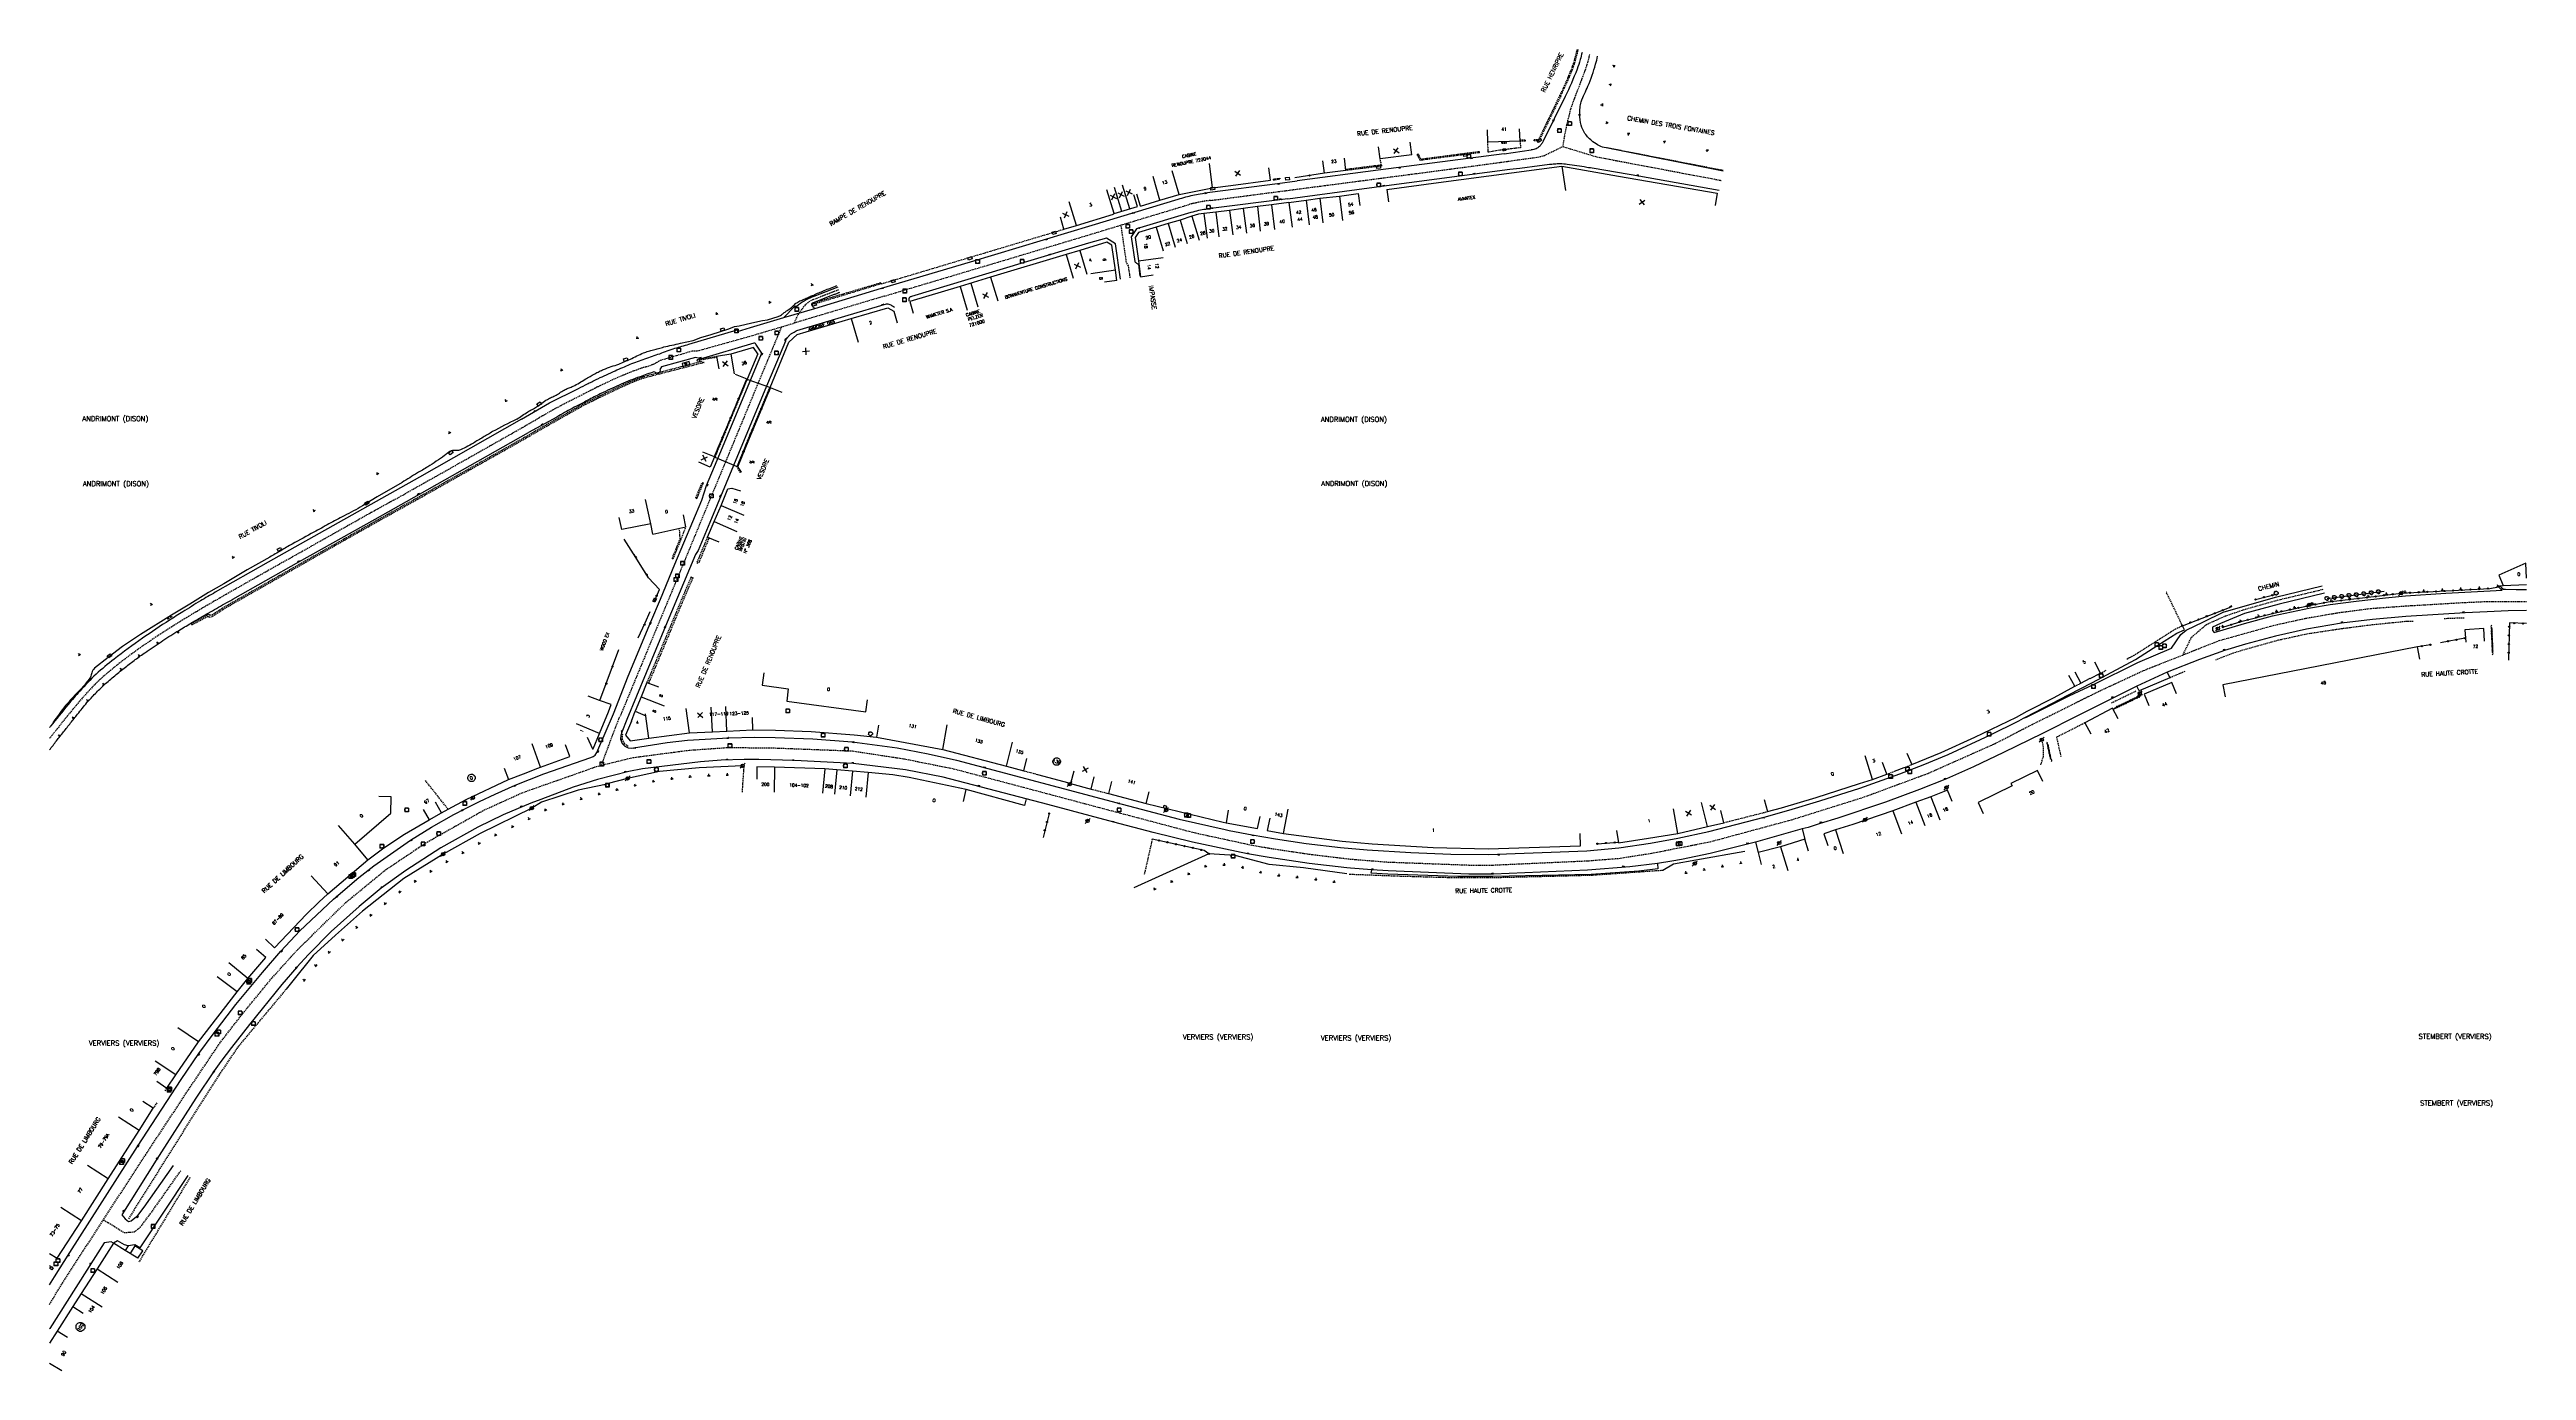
# Model space of a CAD drawing. Header units: millimetres. Extents: x 257000 to 258000, y 143999 to 144912.
# Drawn here: x 257000 to 258000, y 144379 to 144912 of the extents above; entities that cross this region are included whole.
import ezdxf
from ezdxf.enums import TextEntityAlignment as Align

# ---------------------------------------------------------------- set-up
doc = ezdxf.new("R2010")
doc.units = ezdxf.units.MM
doc.linetypes.add('DASHED', pattern=[0.75, 0.5, -0.25])
doc.layers.get('0').update_dxf_attribs({"linetype": 'CONTINUOUS'})
for name, color, linetype in [('W0001', 6, 'DASHED'), ('W0008', 7, 'CONTINUOUS'), ('W0100', 7, 'CONTINUOUS'), ('W0112', 1, 'DASHED'), ('W0120', 7, 'CONTINUOUS'), ('W0211', 2, 'CONTINUOUS'), ('W0300', 7, 'CONTINUOUS'), ('W0302', 3, 'CONTINUOUS'), ('W0310', 3, 'CONTINUOUS'), ('W0322', 7, 'CONTINUOUS'), ('W0400', 7, 'CONTINUOUS'), ('W0420', 7, 'CONTINUOUS'), ('W0471', 7, 'CONTINUOUS'), ('W0500', 5, 'DASHED'), ('W0980', 7, 'CONTINUOUS'), ('W0984', 7, 'CONTINUOUS'), ('W0989', 7, 'CONTINUOUS'), ('W0991', 7, 'CONTINUOUS'), ('W1102', 7, 'CONTINUOUS'), ('W1471', 7, 'CONTINUOUS')]:
    doc.layers.add(name, color=color, linetype=linetype)
doc.styles.get("Standard").update_dxf_attribs({"font": 'romans.shx', "width": 0.85})

# ---------------------------------------------------------------- blocks, each defined once
blk = doc.blocks.new('t211o')
at = {"color": 0, "linetype": 'Continuous'}
for p, q in [((-0.3, 0.5), (-0.3, 0)), ((0, 1), (0, 0)), ((0.3, 0.5), (0.3, 0))]:
    blk.add_line(p, q, dxfattribs=at)
blk = doc.blocks.new('t991o')
at = {"color": 0, "linetype": 'Continuous'}
for p, q in [((-1, 1), (1, -1)), ((-1, -1), (1, 1))]:
    blk.add_line(p, q, dxfattribs=at)
blk = doc.blocks.new('T300')
for p, q in [((-0.8, 0.5), (-0.9, 0.3)), ((-0.9, 0.3), (-0.9, 0.2)), ((-0.9, 0.2), (-0.7, 0.1)), ((-0.7, 0.6), (-0.8, 0.5)), ((-0.8, -0.1), (-0.7, 0.1)), ((-0.6, 0.7), (-0.7, 0.6)), ((-0.7, 0.1), (-0.7, 0.1)), ((-0.5, 0.7), (-0.6, 0.7)), ((-0.3, 0.6), (-0.5, 0.7)), ((-0.3, 0.6), (-0.2, 0.7)), ((-0.2, 0.6), (-0.3, 0.6)), ((-0.2, 0.7), (-0.1, 0.8)), ((-0.1, 0.8), (0.1, 0.8)), ((0.1, 0.8), (0.2, 0.7)), ((0.2, 0.7), (0.3, 0.6)), ((0.3, 0.6), (0.4, 0.5)), ((0.5, 0.5), (0.3, 0.5)), ((0.4, 0.5), (0.4, 0.5)), ((0.6, 0.4), (0.5, 0.5)), ((0.6, 0.4), (0.7, 0.3)), ((0.7, 0.3), (0.7, 0.2)), ((0.7, 0.2), (0.7, 0.1)), ((0.7, 0.1), (0.7, -0.2)), ((-0.8, -0.2), (-0.8, -0.1)), ((-0.7, -0.3), (-0.8, -0.2)), ((-0.8, -0.2), (-0.8, -0.2)), ((-0.7, -0.4), (-0.7, -0.3)), ((-0.5, -0.5), (-0.7, -0.4)), ((-0.4, -0.5), (-0.5, -0.5)), ((-0.4, -0.5), (-0.3, -0.5)), ((-0.3, -0.5), (-0.3, -0.4)), ((-0.3, -0.6), (-0.3, -0.5)), ((-0.3, -0.5), (-0.3, -0.5)), ((-0.2, -0.7), (-0.3, -0.6)), ((-0.1, -0.8), (-0.2, -0.7)), ((0.1, -0.8), (-0.1, -0.8)), ((0.2, -0.7), (0.1, -0.8)), ((0.3, -0.5), (0.2, -0.5)), ((0.3, -0.6), (0.2, -0.7)), ((0.2, -0.7), (0.2, -0.7)), ((0.5, -0.4), (0.3, -0.5)), ((0.3, -0.5), (0.3, -0.6)), ((0.3, -0.5), (0.3, -0.5)), ((0.6, -0.3), (0.5, -0.4)), ((0.7, -0.2), (0.6, -0.3)), ((0.6, -0.3), (0.6, -0.3))]:
    blk.add_line(p, q)
blk = doc.blocks.new('t310o')
at = {"color": 0, "linetype": 'Continuous'}
for centre, start, end in [((-0.5, 0.4), 216.8699, 323.1304), ((0.5, -0.4), 36.8699, 143.1303)]:
    blk.add_arc(centre, 0.625, start, end, dxfattribs=at)
blk = doc.blocks.new('t322o')
at = {"color": 0, "linetype": 'Continuous'}
for radius in [0.25, 0.15]:
    blk.add_circle((0, 0), radius, dxfattribs=at)
blk = doc.blocks.new('T471')
for p, q in [((-0.333334, 0.333334), (-0.333334, -0.333334)), ((-0.333334, 0.333334), (0.333334, 0.333334)), ((-0.333334, 0), (0, 0)), ((0.500001, 0.500001), (1.000002, 1.000002)), ((-0.500001, -0.500001), (-1.000002, -1.000002)), ((-0.333334, -0.333334), (0.333334, -0.333334))]:
    blk.add_line(p, q)
blk.add_ellipse((0, 0), major_axis=(0.471405, 0.471405), ratio=1, start_param=5.4977871438, end_param=11.780972451)
blk = doc.blocks.new('T420')
for p, q in [((0.7, 0.7), (-0.8, 0.7)), ((-0.8, 0.7), (-0.8, -0.8)), ((0.7, 0.7), (0.7, -0.8)), ((0.7, -0.8), (-0.8, -0.8))]:
    blk.add_line(p, q)
blk.add_ellipse((0, 0), major_axis=(-0.53, 0.53), ratio=1, start_param=3.926990816990981, end_param=10.21017612417057)
blk = doc.blocks.new('T400')
for p, q in [((-0.15, 0.3), (0.15, 0.3)), ((-0.15, -0.25), (-0.15, 0.3)), ((-0.15, 0.15), (0.15, 0.15)), ((-0.15, 0), (0.15, 0)), ((0.15, 0.3), (0.15, -0.25)), ((-0.15, -0.15), (0.15, -0.15)), ((-0.15, -0.25), (-0.15, -0.3)), ((-0.15, -0.3), (0.15, -0.3)), ((0.15, -0.3), (0.15, -0.25))]:
    blk.add_line(p, q)
blk = doc.blocks.new('t112o')
at = {"color": 0, "linetype": 'Continuous'}
for p, q in [((-0.5, 0.5), (0.5, 0.5)), ((-0.5, -0.5), (-0.5, 0.5)), ((0.5, 0.5), (0.5, -0.5)), ((0.5, -0.5), (-0.5, -0.5))]:
    blk.add_line(p, q, dxfattribs=at)
blk = doc.blocks.new('T1471')
at = {"color": 0, "linetype": 'Continuous', "flags": 128}
blk.add_lwpolyline([(-0.75, -0.5), (-0.75, 0.5), (0.75, 0.5), (0.75, -0.5), (-0.75, -0.5)], dxfattribs=at)
blk = doc.blocks.new('t500o')
at = {"color": 0, "linetype": 'Continuous'}
for centre, start, end in [((-0.5, 0.625), 216.869898, 323.130102), ((0.5, -0.125), 36.869898, 143.130102), ((0.5, -0.625), 36.869898, 143.130102), ((-0.5, 0.125), 216.869898, 323.130102)]:
    blk.add_arc(centre, 0.625, start, end, dxfattribs=at)

msp = doc.modelspace()

# ---------------------------------------------------------------- linework, layer by layer
at = {"layer": 'W0001'}
for p, q in [((257610.9, 144873.3), (257624.7, 144869.1)), ((257624.7, 144869.1), (257674.9, 144859.6)), ((257336.9, 144812.8), (257300.8, 144802)), ((257308.3, 144811.5), (257318.6, 144815.5)), ((257295.5, 144800.5), (257230.3, 144643)), ((257283.9, 144797), (257300.8, 144802)), ((257259.4, 144790.7), (257261.5, 144790.7)), ((257261.5, 144790.7), (257283.9, 144797)), ((257222.8, 144623.3), (257230.2, 144643))]:
    msp.add_line(p, q, dxfattribs=at)
for points in [[(257621.8, 144910.5, -0.02554), (257621.1, 144907.4, -0.01562), (257618.2, 144899.3, -0.00847), (257616.1, 144893.9, 0.02277), (257614.1, 144888.4, 0.03431), (257610.9, 144873.3)], [(257459.8, 144849.8, -0.02318), (257464.2, 144850.8, -0.02318), (257468.7, 144851.5)], [(257300.6, 144802, -0.08092), (257305.1, 144809.3, -0.08016), (257308.3, 144811.5)], [(257000, 144634.1, -0.00362), (257003, 144637.9, -0.00893), (257009.4, 144645.9, -0.0287), (257020.4, 144658, -0.0318), (257038.1, 144671.8, -0.01653), (257055.1, 144682.8, -0.00769), (257068.6, 144690.8, -0.00239), (257099.2, 144708.1, -0.00044), (257129.9, 144725.4, -0.00029), (257138.9, 144730.4, 0.00044), (257147.9, 144735.5, 0.00111), (257192, 144760.4, 0.00247), (257197.7, 144763.7, -0.0068), (257203.3, 144766.9, -0.00648), (257214.9, 144772.9, -0.00521), (257222.4, 144776.7, -0.01018), (257229.5, 144780, -0.01144), (257236.4, 144782.8, -0.01405), (257240.8, 144784.3, 0.03563), (257245.1, 144786)]]:
    msp.add_lwpolyline(points, format="xyb", dxfattribs=at)
for points in [[(257600.9, 144869), (257603.5, 144869.7), (257610.9, 144873.3)], [(257468.7, 144851.5), (257496.2, 144855.1), (257536.8, 144860.4), (257574.7, 144865.4), (257600.9, 144869)], [(257336.9, 144812.8), (257347.1, 144815.9), (257392.3, 144829.4), (257421.9, 144838.3), (257437.9, 144843.2), (257459.8, 144849.8)], [(257436.3, 144820.3), (257435.6, 144825.1), (257434.8, 144826.5), (257432.6, 144841.6)], [(257245.1, 144786), (257246.7, 144787), (257259.4, 144790.7)], [(257861.4, 144668), (257864.8, 144675), (257870.8, 144680.2), (257878.3, 144683.6), (257885.6, 144686.1), (257899.3, 144690), (257917.9, 144694.4)], [(257000, 144405.5), (257005.2, 144414.1), (257038.7, 144465.8), (257056.1, 144492.2), (257068.7, 144511), (257078, 144523), (257089.5, 144537), (257100.1, 144548.8), (257119.9, 144568.1), (257135.6, 144581), (257151.8, 144591.9), (257175.4, 144605.2), (257190.8, 144612.2), (257220.8, 144622.8), (257235.4, 144626.4), (257258.2, 144629.4), (257274.1, 144630.5), (257293, 144630.3), (257324.2, 144629.1), (257345, 144625.9), (257365, 144621.9), (257403.8, 144611.6), (257430.4, 144604.5), (257462.1, 144596.1), (257484.2, 144591.3), (257493.1, 144589.7), (257508.6, 144587.4), (257525.2, 144585.4), (257540.4, 144584.2), (257573, 144583), (257582.9, 144583), (257620.9, 144584.7), (257633.6, 144585.7), (257646.9, 144587.8), (257670.4, 144592.4), (257703.3, 144601.3), (257732.6, 144610.5), (257758.3, 144620), (257785.5, 144632.1), (257800.4, 144639.8), (257827.2, 144653.1), (257845.4, 144661.6), (257863.1, 144668.6), (257875.9, 144673.7), (257897.7, 144679.8), (257910.8, 144682.7), (257924.3, 144685), (257937.4, 144686.7), (257951.4, 144687.7), (257975.2, 144689.1), (257984.1, 144689.5), (258000, 144689.5)], [(257021.8, 144439.7), (257030.1, 144434.5), (257034.1, 144434.8), (257036.6, 144436.6), (257041.1, 144442.6), (257053, 144459.5)]]:
    msp.add_lwpolyline(points, dxfattribs=at)
at = {"layer": 'W0008'}
for p, q in [((257587.3, 144870.4), (257598.2, 144871.9)), ((257675.7, 144863.4), (257628.4, 144872.7)), ((257589.6, 144864.1), (257593.6, 144864.6)), ((257495.8, 144858.3), (257503.7, 144859.4)), ((257499.9, 144852.2), (257505.9, 144853)), ((257296.4, 144804.2), (257300.7, 144808.6)), ((257201.9, 144769.7), (257213.5, 144775.5)), ((257190.6, 144763.1), (257201.9, 144769.7)), ((257744.9, 144620.9), (257748.8, 144622.4)), ((257688.7, 144592.2), (257689.8, 144588)), ((257707.6, 144597.6), (257708.6, 144593.4)), ((257031.8, 144429.2), (257030.5, 144427.2)), ((257009.4, 144404.6), (257003.1, 144394.7))]:
    msp.add_line(p, q, dxfattribs=at)
for points in [[(257618.7, 144911.3, -0.0183), (257618, 144908.4, -0.02201), (257616.7, 144904.5, -0.02402), (257611.9, 144893.5), (257603, 144875.4, -0.03706), (257602.4, 144874.4, -0.06025), (257601.5, 144873.3, -0.07396), (257600.2, 144872.4, -0.07334), (257598.2, 144871.9)], [(257621.1, 144897.7, 0.02452), (257624.2, 144906.5, 0.02452), (257625, 144909.8)], [(257628.4, 144872.7, -0.06427), (257625.7, 144873.6, -0.05793), (257623.1, 144875.2, -0.07273), (257619.9, 144878.6, -0.08029), (257618.4, 144881.9, -0.06872), (257617.8, 144886.4, -0.02992), (257617.9, 144888.9, -0.03712), (257618.4, 144891.4, -0.04896), (257619.7, 144894.6, 0.02205), (257621.1, 144897.7)], [(257593.6, 144864.6), (257601.6, 144865.6, -0.00354), (257605.6, 144866.1, -0.01258), (257607.5, 144866.3, -0.02327), (257609.9, 144866.4, -0.02184), (257612.7, 144866.2, -0.01058), (257620.6, 144865, -0.00336), (257623.6, 144864.5), (257641.6, 144861.4), (257674.1, 144855.7)], [(257335.9, 144816), (257371.8, 144826.7), (257421, 144841.5), (257455.7, 144852, -0.00875), (257458.7, 144852.9, -0.01872), (257464.5, 144854.2, -0.0134), (257468.5, 144854.8), (257495.8, 144858.3)], [(257499.9, 144852.2), (257468.9, 144848.2, -0.00356), (257467.8, 144848, 0.00623), (257466.8, 144847.9, 0.01668), (257463.9, 144847.4, 0.02116), (257460.8, 144846.6), (257438.8, 144840), (257436.7, 144836.8), (257438.2, 144826.9, 0.16911), (257438.6, 144826.4, 0.06449), (257438.9, 144826.2, -0.03517), (257439.3, 144825.9, -0.23238), (257439.6, 144825.7), (257440.2, 144820.9)], [(257432.4, 144819.7), (257430.3, 144834), (257426.7, 144836.3), (257419.5, 144834.2), (257393.5, 144826.4), (257348, 144812.7, 0.07499), (257347.4, 144812.5, 0.10926), (257347.1, 144812.1, 0.09897), (257346.9, 144811.5, 0.09539), (257346.9, 144810.8)], [(257213.5, 144775.5, -0.00269), (257217.4, 144777.5, -0.00429), (257221.4, 144779.5, -0.00391), (257224.8, 144781.1, -0.00459), (257228.3, 144782.7, -0.00398), (257231.4, 144784, -0.00688), (257234.4, 144785.3, -0.00765), (257240.4, 144787.5, -0.00073), (257246.4, 144789.6, -0.0009), (257249.4, 144790.7, -0.00709), (257252.5, 144791.8, -0.00817), (257255.3, 144792.6, 0.00387), (257258.1, 144793.4), (257277.6, 144799.2), (257277.8, 144798.6), (257283, 144800.2), (257296.4, 144804.2), (257309, 144807.9), (257335.9, 144816)], [(257318.2, 144816.5), (257308.5, 144812.7, 0.03549), (257305.5, 144811.3, 0.03217), (257302.4, 144809.3, 0.02518), (257301, 144808.2), (257300.7, 144808.6)], [(257309, 144807.9, -0.104), (257308.1, 144808.6, -0.11316), (257307.8, 144809.2, -0.05959), (257307.8, 144809.5, -0.06895), (257307.8, 144809.8, -0.03861), (257307.9, 144810, -0.19145), (257308.1, 144810.2), (257315.9, 144813.2, 0.00072), (257317.2, 144813.7, 0.00175), (257318.4, 144814.2, -0.00516), (257318.7, 144814.3, 0.00831), (257319, 144814.4)], [(257297.1, 144794.7, -0.03449), (257297.4, 144795.4, -0.03384), (257297.9, 144796.1, -0.03371), (257298.7, 144797, -0.03736), (257299.6, 144797.8, -0.05106), (257300.6, 144798.3, 0.02681), (257301.5, 144798.8), (257301.7, 144798.9), (257322.4, 144805.1), (257337.9, 144809.7)], [(257337.9, 144809.7, -0.10625), (257338.9, 144809.6, -0.06947), (257340.3, 144808.9, -0.03191), (257341.1, 144808.4)], [(257287.4, 144789.5, 0.07217), (257287.4, 144789.7, 0.07071), (257287.5, 144789.8, 0.13861), (257287.3, 144790.2), (257285.1, 144793.5, 0.14534), (257284.8, 144793.8, 0.173), (257284.3, 144793.8), (257262.7, 144787.4), (257262.6, 144787.7), (257260.8, 144788), (257247.1, 144784.3), (257246.4, 144783.2), (257246.5, 144782.9, -0.52379), (257245.1, 144781.6, 0.18983), (257244, 144782.2, 0.01386), (257238.4, 144780.3, 0.0138), (257230.8, 144777.3, 0.00923), (257227.3, 144775.7, 0.00457), (257223.5, 144773.9, 0.004), (257218.6, 144771.5, 0.00269), (257214.4, 144769.2, 0.00208), (257211, 144767.5, 0.00488), (257204.8, 144764), (257193.4, 144757.7)], [(257190.6, 144763.1), (257149.4, 144739.7), (257099, 144711.4), (257088.2, 144705.4), (257066.9, 144693.2, 0.00552), (257060.9, 144689.7, 0.00464), (257053.8, 144685.3, 0.00613), (257048.4, 144681.9)], [(257051.4, 144677.3, -0.00167), (257053.9, 144678.8, -0.00166), (257056.4, 144680.3, -0.00168), (257058.6, 144681.6, -0.00159), (257060.8, 144682.9, -0.00176), (257067.4, 144686.7, -0.00092), (257074, 144690.4), (257100.7, 144705.5), (257131.4, 144722.8), (257149.4, 144732.9), (257193.4, 144757.7)], [(257048.4, 144681.9, 0.00935), (257037.5, 144674.6, 0.01257), (257026.1, 144666.2, 0.02166), (257018.8, 144660.1, 0.0199), (257012.2, 144653.3, 0.00969), (257007.5, 144647.8, 0.00505), (257000.4, 144639.1, 0.00048), (257000, 144638.6)], [(257000, 144629.5, 0.00262), (257002.8, 144633.2, -0.00217), (257005.7, 144636.8, -0.00024), (257008.5, 144640.4, -0.00154), (257011.3, 144643.9, 0.00171), (257013.2, 144646.3, -0.01507), (257015.1, 144648.6, -0.0121), (257018.5, 144652.3, -0.01223), (257022.1, 144655.8, -0.01361), (257026.3, 144659.5, -0.00656), (257030.7, 144663, -0.00836), (257034.6, 144666, -0.00602), (257038.7, 144668.9, -0.00621), (257045, 144673.2, -0.00675), (257051.4, 144677.3)]]:
    msp.add_lwpolyline(points, format="xyb", dxfattribs=at)
for points in [[(257587.3, 144870.4), (257536.4, 144863.7), (257503.7, 144859.4)], [(257505.9, 144853), (257539.7, 144857.5), (257589.6, 144864.1)], [(257297.1, 144794.7), (257288.8, 144774.8), (257276.2, 144744.4), (257266.6, 144721.4), (257261.9, 144710.1), (257260.8, 144708.4), (257248.7, 144679.5), (257233.1, 144641.8)], [(257227.7, 144644.1), (257233.6, 144659.3), (257242.8, 144681.3), (257246.6, 144690.4), (257252.5, 144704.6), (257263.3, 144730.4), (257265.2, 144736.3), (257271.7, 144751.7), (257287.4, 144789.5)], [(257797, 144642.4), (257798.1, 144642.8), (257815.4, 144651.3), (257825.2, 144656), (257843.1, 144664.8), (257856.7, 144670.6), (257860.5, 144676.1), (257862.6, 144677.9), (257869.6, 144681.3), (257877.5, 144685.1), (257898.7, 144691.2), (257917.5, 144695.8)], [(257918.4, 144692.8), (257900.2, 144688.4), (257886.1, 144684.6), (257876.5, 144680.6), (257873.2, 144679.1), (257873.3, 144677.8), (257873.9, 144677), (257886.1, 144680.6), (257897.5, 144683.7), (257912.8, 144686.9), (257920.7, 144688.2), (257931.3, 144689.6), (257943.1, 144691), (257951.2, 144691.8), (257967.5, 144692.8), (257985.3, 144693.8), (257990.2, 144694), (257989.6, 144694.4), (257988.7, 144695.4), (257989.3, 144695.8), (257990.2, 144694.9), (257990.7, 144694.5), (257991.5, 144694.4), (257995.8, 144694.3), (258000, 144694.3)], [(257984.2, 144685.3), (257975.3, 144684.9), (257951.3, 144683.4), (257937.8, 144682.2), (257925.3, 144680.7), (257911.2, 144678.3), (257898.7, 144675.5), (257886.6, 144672.2), (257878.1, 144669.7), (257868, 144666.1), (257855, 144660.9), (257842.7, 144655.3)], [(258000, 144685.8), (257992.6, 144685.7), (257984.2, 144685.3)], [(257797, 144642.4), (257798, 144642.9), (257815.1, 144651.7), (257824.8, 144656.8), (257842.2, 144666), (257842.2, 144666), (257851.2, 144671.8), (257858.9, 144676.7), (257861.9, 144678), (257861.1, 144679.7)], [(257855, 144660.9), (257856, 144658.6), (257843.6, 144653.4), (257842.7, 144655.3)], [(257842.7, 144655.3), (257833.3, 144650.6), (257819, 144643.4), (257804.6, 144636.2), (257788.9, 144628.5), (257776.8, 144622.7), (257765.8, 144617.8), (257755, 144613.5), (257741.2, 144608.4), (257722, 144601.9), (257714.9, 144599.8), (257710, 144598.2), (257707.6, 144597.6)], [(257188, 144615.3), (257199.5, 144619.8), (257218.5, 144626.4), (257219.5, 144626.8), (257220.3, 144627.4), (257221, 144628.5), (257227.7, 144644.1)], [(257233.1, 144641.8), (257231, 144636.7), (257230.6, 144635.3), (257230.5, 144633.8), (257231.2, 144632.1), (257232.3, 144631), (257233.6, 144630.4), (257234.9, 144630.2), (257249.3, 144632.5), (257257.6, 144633.5), (257274.1, 144634.4), (257284.7, 144634.6), (257293, 144634.5)], [(257624.9, 144589.2), (257633.6, 144589.9), (257646.3, 144591.8), (257657.4, 144593.8), (257669.9, 144596.6), (257692.2, 144602.4), (257702.2, 144605.1), (257714.7, 144609), (257730.8, 144614.1), (257747, 144619.8), (257756.5, 144623.5), (257766.5, 144627.6), (257783.4, 144635.4), (257795, 144641.2), (257797, 144642.4)], [(257284, 144637.6), (257293.1, 144637.5), (257307.5, 144636.9), (257324.8, 144635.6), (257333.8, 144634.6)], [(257293, 144634.5), (257308.1, 144634), (257324.1, 144632.8), (257342.2, 144630.3), (257354.7, 144627.9), (257366.1, 144625.4), (257433, 144607.6), (257456.1, 144601.5), (257474.6, 144597.3)], [(257286.4, 144625.6), (257280.4, 144625.6), (257271.1, 144625.3), (257262.8, 144624.7), (257239.4, 144621.8), (257233.9, 144620.8), (257221.2, 144617.5), (257211.4, 144614.4), (257198.3, 144609.5), (257194.3, 144608)], [(257523.8, 144581.8), (257508.6, 144583.6), (257492.4, 144586), (257483.6, 144587.5), (257461.4, 144592.2), (257445.6, 144596.1), (257429.7, 144600.3), (257403.1, 144607.4), (257394.3, 144609.7), (257360.8, 144618.5), (257345.6, 144621.5), (257324.5, 144624), (257300.7, 144625.2), (257286.4, 144625.6)], [(257114.6, 144569.2), (257124.9, 144578), (257130.9, 144582.7), (257145.7, 144593), (257154.2, 144598.3), (257163.2, 144603.4), (257168, 144605.9), (257173.6, 144608.7), (257179.9, 144611.6), (257188, 144615.3)], [(257158.3, 144604.1), (257160.9, 144605.6), (257168.2, 144609.5), (257185.3, 144617.5)], [(257225.9, 144614.8), (257225.5, 144616), (257224.5, 144615.6), (257224.9, 144614.5), (257225.9, 144614.8)], [(257394.3, 144609.7), (257393.6, 144607), (257370, 144613.5)], [(257398.9, 144619.6), (257411.5, 144616.2), (257412.2, 144616)], [(257194.3, 144608), (257183.2, 144603.3), (257172.9, 144598.3), (257158, 144590), (257143.8, 144580.8), (257133.9, 144573.6), (257125, 144566.3), (257113.7, 144556.1), (257104.5, 144546.8), (257099.9, 144541.7), (257093.8, 144534.7), (257080.7, 144518.6), (257073.4, 144509.3), (257069.2, 144503.6), (257066.5, 144499.8)], [(257128.5, 144585.1), (257134.9, 144589.9), (257143.3, 144595.5), (257153.3, 144601.2)], [(257442.7, 144607.8), (257473.8, 144600.3), (257475, 144600.1)], [(257474.6, 144597.3), (257476.2, 144597), (257485.5, 144595.2), (257494.9, 144593.6), (257507.4, 144591.7), (257521.2, 144590.1), (257531.9, 144589.1), (257549.6, 144588.1), (257565.7, 144587.4), (257581, 144587.2), (257620.7, 144588.7), (257624.9, 144589.2)], [(257707.6, 144597.6), (257688.7, 144592.2), (257670.4, 144587.6), (257658.9, 144585.3), (257654.9, 144584.6), (257649.2, 144583.6), (257638, 144582.3), (257620.9, 144580.9), (257582.9, 144579.3), (257573, 144579.3), (257540.4, 144580.6), (257533.8, 144581), (257525.2, 144581.7), (257523.8, 144581.8)], [(257649.2, 144583.6), (257649.3, 144581.4), (257641.7, 144580.5), (257622.4, 144579.2), (257582.7, 144578.3), (257568.6, 144578.3), (257540.3, 144579.3), (257533.6, 144579.7), (257533.8, 144581)], [(257000, 144413.4), (257002, 144416.6), (257008.2, 144426.4), (257035.5, 144469.3), (257053.2, 144496.3), (257060.3, 144506.9), (257066.1, 144514.7), (257075.2, 144526.6), (257086, 144539.6), (257093.4, 144548.2), (257101, 144556.4), (257114.6, 144569.2)], [(257066.5, 144499.8), (257059.1, 144488.8), (257043.1, 144463.8), (257029.2, 144441.7), (257030.6, 144440.1), (257031.9, 144439), (257033, 144439.2), (257034.5, 144440.4), (257035.6, 144441.4), (257038.2, 144444.8), (257050.1, 144461.6)], [(257055.8, 144457.5), (257036.4, 144428.4), (257034.4, 144429.6), (257031.8, 144429.2), (257030.2, 144429.6), (257027.4, 144431.1), (257025.8, 144430.2)], [(257025.8, 144430.2), (257024.9, 144430.8), (257022.1, 144430.4), (257000.1, 144395.7), (257000, 144395.6)]]:
    msp.add_lwpolyline(points, dxfattribs=at)
at = {"layer": 'W0100'}
for p, q in [((257580.7, 144875), (257580.6, 144880)), ((257593.7, 144875.4), (257593.5, 144880.4)), ((257537.2, 144868.3), (257536.5, 144873.2)), ((257550, 144870), (257537.2, 144868.3)), ((257550, 144870), (257549.3, 144875)), ((257593.7, 144875.4), (257580.7, 144875)), ((257493, 144859.7), (257492.3, 144864.7)), ((257514.7, 144862.5), (257514.1, 144867.5)), ((257523.4, 144863.6), (257514.7, 144862.5)), ((257523.4, 144863.6), (257522.8, 144868.6)), ((257560.8, 144858.7), (257610.6, 144865.4)), ((257439.2, 144849), (257437.8, 144853.8)), ((257440.4, 144849.2), (257439, 144854)), ((257500.4, 144850.7), (257507.3, 144851.6)), ((257528.3, 144854.3), (257529, 144849.4)), ((257539.9, 144855.9), (257560.8, 144858.7)), ((257539.9, 144855.9), (257540.6, 144850.9)), ((257673.3, 144854.5), (257672.5, 144849.5)), ((257409.5, 144839.9), (257408.1, 144844.7)), ((257440.5, 144820.7), (257445.5, 144821.4)), ((257347.3, 144810.7), (257348.7, 144806)), ((257430.9, 144819.2), (257425.9, 144818.5)), ((257338.4, 144808.1), (257340.8, 144806.8)), ((257340.8, 144806.8), (257342.2, 144802)), ((257291, 144775.9), (257298.5, 144794.3)), ((257255.4, 144785.6), (257255.7, 144784.4)), ((257255.7, 144784.4), (257258.5, 144785.2)), ((257269.3, 144788.4), (257270.2, 144783.5)), ((257281.6, 144779.3), (257276.9, 144781.2)), ((257285.9, 144789.6), (257281.6, 144779.3)), ((257291, 144775.9), (257295.6, 144774)), ((257266.7, 144743.8), (257262.1, 144745.7)), ((257268.4, 144747.9), (257263.8, 144749.8)), ((257268.4, 144747.9), (257266.7, 144743.8)), ((257273.9, 144735), (257275.4, 144735.3)), ((257275.4, 144735.3), (257279, 144734.2)), ((257231, 144718.5), (257230, 144723.4)), ((257256.9, 144719.6), (257255.9, 144724.5)), ((257265.6, 144715.5), (257268.3, 144721.8)), ((257243.5, 144716.7), (257256.9, 144719.6)), ((257265.6, 144715.5), (257270.2, 144713.6)), ((257222.1, 144649.5), (257217.4, 144651.2)), ((257241.2, 144656.8), (257245.9, 144655)), ((257226.8, 144647.8), (257222.1, 144649.5)), ((257225.7, 144644.9), (257226.8, 144647.8)), ((257235, 144641.1), (257236.5, 144645.1))]:
    msp.add_line(p, q, dxfattribs=at)
for points in [[(257610.6, 144865.4), (257633.4, 144861.3), (257673.3, 144854.5)], [(257500.4, 144850.7), (257493.4, 144849.8), (257487.7, 144849.1), (257481.9, 144848.2), (257476.4, 144847.5), (257470.9, 144846.8), (257466, 144846.2), (257463.8, 144845.9), (257461.2, 144845.1), (257456.4, 144843.6), (257451.6, 144842.2), (257446.8, 144840.7), (257439.6, 144838.6), (257438.3, 144836.5), (257439.7, 144827.1), (257440.5, 144820.7)], [(257440.4, 144849.2), (257448.3, 144851.6), (257456, 144853.9), (257469.5, 144856.6), (257476.9, 144857.6), (257493, 144859.7)], [(257507.3, 144851.6), (257512.8, 144852.4), (257520.8, 144853.3), (257528.3, 144854.3)], [(257409.5, 144839.9), (257414.6, 144841.4), (257429.5, 144845.9), (257429.5, 144846.1), (257429.8, 144846.2), (257439.2, 144849)], [(257430.9, 144819.2), (257430.3, 144823.3), (257428.9, 144833.4), (257426.8, 144834.7), (257415.9, 144831.3), (257410.4, 144829.7), (257379.9, 144820.5), (257367.6, 144816.8), (257347.3, 144810.7)], [(257298.5, 144794.3), (257301.8, 144797.3), (257323.7, 144803.8), (257338.4, 144808.1)], [(257285.9, 144789.6), (257284.2, 144792.1), (257275, 144789.4), (257269.3, 144788.4)], [(257258.5, 144785.2), (257258.2, 144786.4), (257255.4, 144785.6)], [(257268.3, 144721.8), (257271.1, 144728.2), (257273.9, 144735)], [(257243.5, 144716.7), (257242.7, 144720.9), (257231, 144718.5)], [(257999.8, 144704.9), (257988.8, 144700.1), (257990.6, 144696), (258000, 144696.3)], [(257956.9, 144666.2), (257956, 144671.1), (257877.4, 144655.8), (257878.4, 144650.9)], [(257983.1, 144673.5), (257982.8, 144678.5), (257975.1, 144678), (257975.5, 144673)], [(257288.4, 144660.7), (257287.7, 144655.7), (257298.2, 144654.2), (257297.6, 144649.2), (257329.6, 144644.9), (257330.3, 144649.8)], [(257817.7, 144661), (257820.1, 144656.5), (257823.8, 144658.5), (257823.8, 144658.4), (257828, 144660.5), (257825.7, 144665)], [(257241.2, 144656.8), (257238.9, 144651), (257236.5, 144645.1)], [(257794.1, 144642.7), (257798.4, 144645.1), (257809.3, 144650.7), (257817.6, 144655.2), (257815.3, 144659.6)], [(257858.7, 144652.2), (257856.8, 144656.8), (257845.6, 144652), (257847.5, 144647.4)], [(257217.1, 144634.6), (257219.2, 144629.9), (257219.5, 144629.9), (257222.1, 144636.2), (257225.7, 144644.9)], [(257234.9, 144641.1), (257232.5, 144635.5), (257234.4, 144633.2), (257242, 144634.2), (257258.4, 144636.4), (257267.6, 144636.8), (257273.4, 144637.1), (257284, 144637.6), (257283.8, 144642.6)], [(257749.9, 144628.2), (257751.8, 144623.6), (257763.7, 144628.4), (257777.3, 144634.7), (257794.1, 144642.7)], [(257835.2, 144642), (257832.9, 144646.4), (257821.7, 144640.4), (257824.1, 144636)], [(257191.4, 144619.8), (257197.1, 144622.1), (257198.2, 144622.5), (257210, 144626.8), (257208.3, 144631.5)], [(257334.7, 144639.5), (257333.8, 144634.6), (257360.6, 144629.7), (257386.3, 144623), (257393.3, 144621.1), (257394.6, 144626)], [(257183.5, 144622.2), (257185.3, 144617.5), (257191.4, 144619.8)], [(257369, 144608.6), (257370, 144613.5), (257347.1, 144618.4), (257340.4, 144619.5), (257330.5, 144620.4), (257324.2, 144620.9), (257317.8, 144621.5), (257313, 144621.9), (257292.7, 144622.5), (257285.6, 144622.7), (257285.5, 144617.7)], [(257413.5, 144620.9), (257412.2, 144616), (257420.5, 144613.7), (257421.8, 144618.6)], [(257692.3, 144609.5), (257693.6, 144604.6), (257699.3, 144606.1), (257713.2, 144610.3), (257730.7, 144615.9), (257736, 144617.6), (257741.8, 144619.7), (257740, 144624.4)], [(257804.8, 144616.7), (257802.6, 144621.2), (257791.8, 144616), (257792.3, 144615), (257778.6, 144608.3), (257780.7, 144603.8)], [(257103.7, 144563.1), (257108.7, 144568), (257112.3, 144571.3), (257128.5, 144585.1), (257123.2, 144591.4), (257137.8, 144603.9), (257137.9, 144610.6), (257132.9, 144610.7)], [(257428.8, 144616.7), (257427.5, 144611.9), (257442.7, 144607.8), (257444, 144612.6)], [(257768.1, 144608.6), (257766.3, 144613.3), (257759.5, 144610.6), (257753.5, 144608.4), (257744.2, 144604.9), (257728, 144599.4), (257721.1, 144597.2), (257716.3, 144595.6), (257717.9, 144590.9)], [(257150.8, 144605.5), (257153.3, 144601.2), (257158.3, 144604.1), (257155.8, 144608.4)], [(257475.9, 144605.1), (257475, 144600.1), (257487.7, 144597.7), (257488.7, 144602.6)], [(257492.6, 144601.9), (257491.6, 144597), (257498.2, 144595.8), (257521.9, 144592.7), (257534, 144591.6), (257558.6, 144590.1), (257580.8, 144589.6), (257618.1, 144590.8), (257617.9, 144595.8)], [(257632.6, 144596.9), (257633.4, 144591.9), (257645.6, 144593.8), (257657.4, 144595.8), (257669.3, 144598.6), (257675.9, 144600.1), (257674.8, 144605)], [(257710.1, 144588.6), (257708.6, 144593.4), (257698.9, 144590.3), (257689.8, 144588), (257691, 144583.2)], [(257087.2, 144553.1), (257090.8, 144549.6), (257103.7, 144563.1)], [(257043.3, 144495.7), (257047.4, 144492.9), (257051, 144498.2), (257060.1, 144511.5), (257075.7, 144531.7), (257080.1, 144537.2), (257087.3, 144545.7), (257083.5, 144548.9)], [(257000, 144426.1), (257003.1, 144424.1), (257012.9, 144439.3), (257023.7, 144456.2), (257036.2, 144475.7), (257041.9, 144484.7), (257037.7, 144487.4)], [(257025.8, 144430.2), (257019.2, 144419.9), (257012.8, 144409.9), (257009.4, 144404.6), (257013.6, 144401.9)], [(257035.6, 144424.1), (257030.5, 144427.2), (257025.8, 144430.2)], [(257035.6, 144424.1), (257037.6, 144427.1), (257034.5, 144429.1), (257032.5, 144426)], [(257007.3, 144392.1), (257003.1, 144394.7), (257000, 144389.8)]]:
    msp.add_lwpolyline(points, dxfattribs=at)
at = {"layer": 'W0112'}
for p, q in [((257616.7, 144912.5), (257617.1, 144912.4)), ((257552.2, 144870.1), (257552.6, 144870.3)), ((257577.3, 144870.8), (257577.3, 144871.2)), ((257580.8, 144871), (257580.7, 144875)), ((257586.8, 144872), (257580.8, 144871)), ((257586.3, 144874.6), (257586.3, 144875.2)), ((257586.3, 144874.9), (257588.2, 144874.9)), ((257586.3, 144874.6), (257588.2, 144874.6)), ((257586.7, 144872.3), (257588, 144872.4)), ((257586.8, 144871.7), (257586.7, 144872.3)), ((257586.8, 144872), (257588, 144872.1)), ((257586.8, 144871.7), (257588.1, 144871.8)), ((257587.2, 144875.2), (257587.2, 144874.6)), ((257587.4, 144871.7), (257587.4, 144872.3)), ((257588, 144872.4), (257588.1, 144871.8)), ((257588.2, 144874.6), (257588.1, 144875.3)), ((257595.7, 144875.9), (257593.7, 144875.8)), ((257595.7, 144875.5), (257593.7, 144875.4)), ((257595.7, 144875.9), (257595.7, 144875.5)), ((257599.2, 144876), (257599.2, 144875.6)), ((257675.7, 144863.6), (257628.4, 144872.8)), ((257494, 144860.1), (257496.7, 144860.5)), ((257494, 144859.8), (257496.7, 144860.2)), ((257494, 144860.1), (257494, 144859.8)), ((257496.7, 144860.5), (257496.7, 144860.2)), ((257537.7, 144865.8), (257523.4, 144864)), ((257537.8, 144865.4), (257523.4, 144863.6)), ((257537.7, 144865.8), (257537.2, 144868.3)), ((257537.7, 144865.8), (257537.8, 144865.4)), ((257308.5, 144810.1), (257308.6, 144809.6)), ((257335.6, 144818.2), (257335.7, 144817.8)), ((257315.9, 144801.9), (257316.6, 144802.2)), ((257315.9, 144801.9), (257316, 144801.7)), ((257316, 144801.7), (257316.7, 144801.9)), ((257316.6, 144802.2), (257316.7, 144801.9)), ((257269.4, 144788.1), (257262.1, 144786.9)), ((257262.1, 144786.9), (257264.3, 144786)), ((257281.6, 144779.3), (257281.6, 144779.2)), ((257290.8, 144775.9), (257291, 144775.9)), ((257268.4, 144747.9), (257268.6, 144747.8)), ((257279.2, 144741.8), (257278.9, 144741.6)), ((257260.9, 144731.3), (257263.5, 144737.6)), ((257260.9, 144731.3), (257261.4, 144731.1)), ((257261.4, 144731.1), (257264, 144737.4)), ((257263.5, 144737.6), (257264, 144737.4)), ((257251.8, 144706.8), (257255, 144714.6)), ((257255, 144714.6), (257256.9, 144719.6)), ((257265.6, 144715.5), (257261.3, 144705.2)), ((257266.3, 144715.3), (257262, 144704.9)), ((257251.4, 144706.9), (257251.8, 144706.8)), ((257261.3, 144705.2), (257262, 144704.9)), ((257259, 144699.4), (257259.7, 144699.1)), ((257057.2, 144680.6), (257057.5, 144680.1)), ((257974.8, 144682.8), (257966.7, 144682.5)), ((257828, 144660.5), (257830.3, 144661.7)), ((257862.1, 144661.2), (257856, 144658.6)), ((257817.6, 144655.2), (257820.1, 144656.5)), ((257842.3, 144653.2), (257832.4, 144648.4)), ((257279.7, 144612.4), (257280.4, 144622.4)), ((257393.3, 144621.1), (257398.9, 144619.6)), ((257741.8, 144619.7), (257744.9, 144620.9)), ((257748.8, 144622.4), (257751.8, 144623.6)), ((257160.9, 144605.6), (257151.6, 144617.3)), ((257420.5, 144613.7), (257427.5, 144611.9)), ((257675.9, 144600.1), (257693.6, 144604.6)), ((257445.2, 144593.5), (257441.9, 144578.9)), ((257046.7, 144491.8), (257047.4, 144492.9)), ((257041.9, 144484.7), (257043.6, 144487.1)), ((257056.7, 144456.8), (257036, 144422.5)), ((257000, 144421.2), (257001, 144420.6))]:
    msp.add_line(p, q, dxfattribs=at)
for points in [[(257616.7, 144912.5, -0.02719), (257615.8, 144908.6, -0.02402), (257614.1, 144903.7, -0.01336), (257611.3, 144897.1, -0.00655), (257609.7, 144893.9), (257601.3, 144876.4, -0.16288), (257600.9, 144876.1, -0.12112), (257600.6, 144876), (257599.2, 144876)], [(257617.1, 144912.4, -0.02719), (257616.2, 144908.5, -0.02402), (257614.5, 144903.5, -0.01336), (257611.6, 144897, -0.00655), (257610.1, 144893.7), (257601.6, 144876.2, -0.16081), (257601.1, 144875.7, -0.12107), (257600.6, 144875.6), (257599.2, 144875.6)], [(257262.8, 144786.3), (257239.8, 144780.3, 0.03043), (257236.2, 144778.9, 0.01574), (257231.9, 144777.1), (257221.4, 144772.2, 0.00311), (257218.7, 144770.9, 0.01547), (257216.1, 144769.6), (257194.2, 144757.2)], [(257264.3, 144786), (257239.9, 144779.7, 0.03044), (257236.4, 144778.4, 0.01574), (257232.2, 144776.6), (257221.7, 144771.7, 0.00311), (257219, 144770.3, 0.01547), (257216.4, 144769.1), (257194.5, 144756.7)]]:
    msp.add_lwpolyline(points, format="xyb", dxfattribs=at)
for points in [[(257577.3, 144870.8), (257553.4, 144867.7), (257552.2, 144870.1)], [(257577.3, 144871.2), (257553.7, 144868.1), (257552.6, 144870.3)], [(257587.2, 144875.2), (257587.5, 144875), (257587, 144875), (257587.2, 144875.2)], [(257587.4, 144872.3), (257587.1, 144872), (257587.6, 144872.1), (257587.4, 144872.3)], [(257593.7, 144875.4), (257593.9, 144872.8), (257588, 144872.1)], [(257335.7, 144817.8), (257377.8, 144830.4), (257409.5, 144839.9)], [(257335.6, 144818.2), (257318.8, 144813.2), (257308.5, 144810.1)], [(257335.7, 144817.8), (257319, 144812.7), (257308.6, 144809.6)], [(257269.3, 144788.4), (257261.3, 144787.1), (257261.3, 144786.9), (257262.8, 144786.3)], [(257281.4, 144779.3), (257276.1, 144766.5), (257268.3, 144747.9)], [(257281.6, 144779.2), (257276.3, 144766.4), (257268.6, 144747.8)], [(257278.9, 144741.6), (257277.6, 144743.9), (257282, 144754.9), (257290.8, 144775.9)], [(257279.2, 144741.8), (257277.9, 144743.9), (257282.3, 144754.8), (257291.1, 144775.8)], [(257057.2, 144680.6), (257064.4, 144684.4), (257064.7, 144683.9), (257065.5, 144684.1), (257069.7, 144686.8), (257103.2, 144705.9), (257119.1, 144714.9), (257131.4, 144721.9), (257150.1, 144732.3), (257172.6, 144745), (257194.2, 144757.2)], [(257057.5, 144680.1), (257064.1, 144683.6), (257064.4, 144683.1), (257065.8, 144683.5), (257070, 144686.3), (257103.5, 144705.4), (257119.3, 144714.4), (257131.7, 144721.4), (257150.4, 144731.8), (257172.9, 144744.5), (257194.5, 144756.7)], [(257251.4, 144706.9), (257254.6, 144714.7), (257254.4, 144717.8), (257254.1, 144719)], [(257259, 144699.4), (257254.6, 144689), (257241.2, 144656.8)], [(257259.7, 144699.1), (257255.3, 144688.8), (257241.9, 144656.6)], [(257838.6, 144666.2), (257841.4, 144667.7), (257858.3, 144678.4), (257861.1, 144679.7), (257854.6, 144693.3)], [(257954.3, 144681.4), (257951.7, 144681.4), (257937.7, 144680), (257925.2, 144678.4), (257911.3, 144676.3), (257899.9, 144673.8), (257886.9, 144670.2), (257881.7, 144668.6), (257874.4, 144665.8)], [(257821.7, 144640.4), (257810.3, 144634.6), (257812, 144626.9)], [(257231.3, 144635.9), (257231.1, 144633.9), (257232, 144632.1), (257233.6, 144631)], [(257804.5, 144632.6), (257804.9, 144630.3), (257804.9, 144626.8), (257803.8, 144623.5)], [(257651.3, 144580.8), (257622.6, 144578.8), (257582.6, 144577.8), (257562.6, 144577.9), (257542.9, 144578.5), (257524.7, 144579.2)], [(257095.5, 144532.8), (257075.9, 144509.3), (257068.5, 144498.3)], [(257068.5, 144498.3), (257058, 144481.8), (257031.8, 144440)]]:
    msp.add_lwpolyline(points, dxfattribs=at)
at = {"layer": 'W0120'}
msp.add_lwpolyline([(257268.3, 144747.9), (257268.6, 144747.8), (257277.9, 144743.9), (257282.3, 144754.8), (257291.1, 144775.8), (257290.8, 144775.9), (257281.6, 144779.2), (257281.6, 144779.3), (257281.4, 144779.3), (257276.1, 144766.5), (257268.3, 144747.9)], dxfattribs=at)
at = {"layer": 'W0211'}
for points in [[(257188.6, 144763.1, -0.01302), (257190.8, 144764.6, -0.00737), (257193.1, 144766.1, -0.01663), (257194.9, 144767.1, 0.01894), (257196.6, 144768.1, 0.02214), (257198.8, 144769.6, -0.03123), (257201, 144771.1, -0.03216), (257202.7, 144772, 0.0262), (257204.5, 144772.8, 0.02618), (257206.3, 144774, -0.03221), (257208.2, 144775.1, -0.03222), (257209.8, 144775.8, 0.02608), (257211.4, 144776.5, 0.01912), (257213.9, 144777.8, -0.00141), (257216.3, 144779.3, 0.00781), (257218.2, 144780.4, -0.01725), (257220.1, 144781.5, -0.01303), (257221.9, 144782.4, -0.01174), (257223.7, 144783.2, -0.01738), (257226.8, 144784.4, 0.01199), (257229.8, 144785.4, 0.0072), (257232.2, 144786.4, 0.00441), (257234.5, 144787.4, 0.01083), (257237.1, 144788.7, -0.02166), (257239.8, 144789.9, -0.01855), (257241.8, 144790.6, -0.00371), (257243.8, 144791.2, -0.00683), (257245.9, 144791.7, -0.00501), (257248, 144792.3, -0.00744), (257251.3, 144793, 0.00394), (257254.7, 144793.8), (257259.9, 144794.9), (257263, 144796.1), (257267.1, 144797.4), (257274.2, 144799.6), (257276.5, 144800.6), (257278.4, 144800.9), (257283.6, 144802.1), (257287.8, 144803), (257289.9, 144803.3), (257294.1, 144804.6, 0.09422), (257295.5, 144805.3, -0.01396), (257296.6, 144806.2, 0.0048), (257297.9, 144807.1, 0.0112), (257299.2, 144808, 0.02205), (257300.4, 144809.1, -0.04442), (257301.7, 144810.2, -0.04095), (257303.4, 144811.1, 0.00523), (257305.1, 144811.8, -0.00313), (257306.8, 144812.6, -0.00395), (257308.5, 144813.3, -0.00479), (257310.6, 144814.2, 0.00057), (257312.7, 144815.1, -0.0004), (257315.3, 144816.1, -0.00042), (257317.9, 144817.2)], [(257188.6, 144763.1, 0.01425), (257178.9, 144758.1, 0.01141), (257175, 144755.8, -0.01219), (257171.1, 144753.5, -0.065), (257165.1, 144750.5, -0.09102), (257163.7, 144750.5, 0.11053), (257162.3, 144750.4, 0.09865), (257160.8, 144749.5, -0.02729), (257159.5, 144748.4, -0.01122), (257152.7, 144743.9, -0.00945), (257150.6, 144742.6, 0.00515), (257148.5, 144741.4, 0.00441), (257145.4, 144739.5, -0.00611), (257142.3, 144737.6), (257132.3, 144731.7), (257126.4, 144728.1, -0.01046), (257118.9, 144724.1, -0.00082), (257112.8, 144720.8, 0.00167), (257106.7, 144717.5, 0.00417), (257098, 144712.7, 0.00448), (257093.4, 144710, -0.00395), (257088.9, 144707.4), (257079.8, 144702.2), (257070.4, 144696.6), (257064.2, 144693.1), (257056.6, 144688.4), (257049.3, 144683.9)], [(257049.3, 144683.9), (257036.7, 144676.2), (257029.5, 144671.3), (257023.7, 144666.8), (257018.2, 144662.5, 0.15951), (257017.1, 144660.7, -0.07563), (257016.5, 144658.9, -0.04787), (257011.6, 144653, 0.02337), (257006.5, 144647.4, 0.02086), (257001.3, 144640.4)], [(257000, 144629.5, 0.00262), (257002.8, 144633.2, -0.00217), (257005.7, 144636.8, -0.00024), (257008.5, 144640.4, -0.00154), (257011.3, 144643.9, 0.00171), (257013.2, 144646.3, -0.01507), (257015.1, 144648.6, -0.0121), (257018.5, 144652.3, -0.01223), (257022.1, 144655.8, -0.01361), (257026.3, 144659.5, -0.00656), (257030.7, 144663, -0.00836), (257034.6, 144666, -0.00602), (257038.7, 144668.9, -0.00621), (257045, 144673.2, -0.00675), (257051.4, 144677.3)]]:
    msp.add_lwpolyline(points, format="xyb", dxfattribs=at)
for points in [[(257918.4, 144692.8), (257900.2, 144688.4), (257886.1, 144684.6), (257876.5, 144680.6)], [(257877.4, 144679.1), (257885.2, 144681.5), (257898, 144684.8), (257912.3, 144687.8), (257920, 144689.3), (257943, 144692), (257949.4, 144692.8), (257967.5, 144693.8), (257985.2, 144694.7), (257988.7, 144695.4), (257989.3, 144695.8), (257990.6, 144696)], [(257279.8, 144623.1), (257262.3, 144622.3), (257246.3, 144620.8), (257233.4, 144618), (257225.5, 144616), (257224.5, 144615.6), (257213.4, 144613.2), (257198.6, 144608.4), (257194.7, 144606)], [(257194.7, 144606), (257173.9, 144595.8), (257158.9, 144587.4), (257143, 144577.6), (257126.3, 144564.3), (257115.4, 144554.6), (257106.5, 144546.4), (257097.7, 144535.5), (257095.5, 144532.8)], [(257523.8, 144579.5), (257506.2, 144581.8), (257492.4, 144583.2), (257478.7, 144586.8), (257468.1, 144587.5), (257437.7, 144573.8)], [(257684.5, 144588.4), (257664.7, 144585), (257655.7, 144583.4), (257651.3, 144580.8)]]:
    msp.add_lwpolyline(points, dxfattribs=at)
at = {"layer": 'W0302'}
msp.add_line((257919.5, 144690.7), (257942.6, 144693.7), dxfattribs=at)
at = {"layer": 'W0310'}
for p, q in [((257985.9, 144678.9), (257986.3, 144668.9)), ((257844.1, 144651.3), (257833.5, 144646.2)), ((257808, 144625.8), (257806.6, 144632.1))]:
    msp.add_line(p, q, dxfattribs=at)
msp.add_lwpolyline([(257246.2, 144694.3), (257241.8, 144699.1), (257236.7, 144707.2), (257232, 144714.7)], dxfattribs=at)
at = {"layer": 'W0322'}
for p, q in [((257514.7, 144862.5), (257502.7, 144860.7)), ((257244.1, 144689.3), (257246.2, 144694.3)), ((257890.6, 144690.3), (257898.9, 144692.4)), ((257222.2, 144649.5), (257229.9, 144670.1)), ((257961.2, 144672), (257956, 144671.1)), ((257975.1, 144674.7), (257965.3, 144672.8)), ((257403.6, 144603.8), (257401.1, 144594.1)), ((257624.9, 144591.6), (257633.2, 144592.2))]:
    msp.add_line(p, q, dxfattribs=at)
for points in [[(257281.5, 144779.3), (257276.2, 144766.5), (257268.4, 144747.9)], [(257279.3, 144741.7), (257277.8, 144744.1), (257282.2, 144754.9), (257291, 144775.9)], [(257877.4, 144679.1), (257885.2, 144681.5), (257898, 144684.8), (257912.3, 144687.8), (257920, 144689.3), (257943, 144692), (257949.4, 144692.8), (257967.5, 144693.8), (257985.2, 144694.7)], [(257237.7, 144674.8), (257240.5, 144680.9), (257242.5, 144685.4)], [(257861.1, 144679.7), (257880.1, 144687), (257881, 144687.8)], [(258000, 144680.6), (257993.1, 144680.8), (257992.7, 144665.8)], [(257468.1, 144587.5), (257466.1, 144588.9), (257445.2, 144593.5)]]:
    msp.add_lwpolyline(points, dxfattribs=at)
at = {"layer": 'W1102'}
for p, q in [((257448.3, 144851.6), (257445.5, 144861.2)), ((257456, 144853.9), (257453.2, 144863.5)), ((257469.5, 144856.6), (257468.3, 144866.5)), ((257610.6, 144865.4), (257612, 144855.5)), ((257414.6, 144841.4), (257411.6, 144850.9)), ((257429.8, 144846.2), (257426.9, 144855.8)), ((257432.9, 144847.1), (257430, 144856.7)), ((257436.1, 144848.1), (257433.2, 144857.7)), ((257500.4, 144850.7), (257501.7, 144840.7)), ((257507.3, 144851.6), (257508.6, 144841.7)), ((257512.8, 144852.4), (257514, 144842.4)), ((257520.8, 144853.3), (257522, 144843.4)), ((257446.8, 144840.7), (257449.6, 144831.1)), ((257451.6, 144842.2), (257454.5, 144832.6)), ((257456.4, 144843.6), (257459.3, 144834.1)), ((257461.2, 144845.1), (257464.1, 144835.5)), ((257466, 144846.2), (257467.3, 144836.2)), ((257470.9, 144846.8), (257472.1, 144836.8)), ((257476.4, 144847.5), (257477.7, 144837.6)), ((257481.9, 144848.2), (257483.2, 144838.3)), ((257487.7, 144849.1), (257488.8, 144839.1)), ((257493.4, 144849.8), (257494.6, 144839.8)), ((257415.9, 144831.3), (257418.8, 144821.7)), ((257379.9, 144820.5), (257382.8, 144811)), ((257410.4, 144829.7), (257413.2, 144820.1)), ((257430.3, 144823.3), (257420.4, 144821.9)), ((257439.7, 144827.1), (257449.6, 144828.5)), ((257367.6, 144816.8), (257370.5, 144807.2)), ((257371.9, 144818.1), (257374.8, 144808.5)), ((257323.7, 144803.8), (257326.5, 144794.2)), ((257275, 144789.4), (257276.4, 144781.4)), ((257242.7, 144720.9), (257240.6, 144730.7)), ((257268.3, 144721.8), (257277.5, 144717.8)), ((257271.1, 144728.2), (257280.3, 144724.3)), ((258000, 144698.9), (257999.8, 144704.9)), ((257238.9, 144651), (257248.2, 144647.3)), ((257222.1, 144636.2), (257212.8, 144640)), ((257236.5, 144645.1), (257240.8, 144643.3)), ((257242, 144634.2), (257240.6, 144644.1)), ((257258.4, 144636.4), (257257, 144646.3)), ((257267.6, 144636.8), (257267.1, 144646.8)), ((257273.4, 144637.1), (257273, 144647.1)), ((257198.2, 144622.5), (257194.8, 144631.9)), ((257360.6, 144629.7), (257362.4, 144639.6)), ((257386.3, 144623), (257388.8, 144632.6)), ((257292.7, 144622.5), (257292.5, 144612.5)), ((257313, 144621.9), (257312.1, 144612)), ((257317.8, 144621.5), (257316.9, 144611.6)), ((257324.2, 144620.9), (257323.3, 144611)), ((257330.5, 144620.4), (257329.6, 144610.4)), ((257736, 144617.6), (257733, 144627.1)), ((257759.5, 144610.6), (257763.1, 144601.3)), ((257498.2, 144595.8), (257500.1, 144605.6)), ((257657.4, 144595.8), (257655.7, 144605.7)), ((257669.3, 144598.6), (257667, 144608.3)), ((257744.2, 144604.9), (257747.7, 144595.6)), ((257753.5, 144608.4), (257757.1, 144599)), ((257123.2, 144591.4), (257116.7, 144599)), ((257698.9, 144590.3), (257701.8, 144580.8)), ((257721.1, 144597.2), (257724.1, 144587.7)), ((257112.3, 144571.3), (257105.6, 144578.6)), ((257080.1, 144537.2), (257072.4, 144543.5)), ((257075.7, 144531.7), (257067.7, 144537.8)), ((257060.1, 144511.5), (257051.8, 144517.2)), ((257051, 144498.2), (257042.7, 144503.8)), ((257036.2, 144475.7), (257027.8, 144481.1)), ((257023.7, 144456.2), (257015.3, 144461.6)), ((257012.9, 144439.3), (257004.5, 144444.7)), ((257019.2, 144419.9), (257027.6, 144414.5)), ((257012.8, 144409.9), (257021.2, 144404.5)), ((257000, 144381.8), (257004.9, 144378.8))]:
    msp.add_line(p, q, dxfattribs=at)
for points in [[(257406.6, 144623.3), (257406.3, 144623.3), (257406, 144623.4), (257405.7, 144623.6), (257405.5, 144623.8), (257405.3, 144624), (257405.2, 144624.3), (257405.1, 144624.6), (257405.1, 144624.9), (257405.2, 144625.3), (257405.3, 144625.5), (257405.5, 144625.8), (257405.7, 144626), (257406, 144626.2), (257406.3, 144626.3), (257406.6, 144626.3), (257406.9, 144626.3), (257407.2, 144626.2), (257407.5, 144626), (257407.7, 144625.8), (257407.9, 144625.5), (257408, 144625.3), (257408.1, 144624.9), (257408.1, 144624.6), (257408, 144624.3), (257407.9, 144624), (257407.7, 144623.8), (257407.5, 144623.6), (257407.2, 144623.4), (257406.9, 144623.3)], [(257171.1, 144619.5), (257171.3, 144619.4), (257171.5, 144619.1), (257171.7, 144618.9), (257171.8, 144618.6), (257171.8, 144618.3), (257171.8, 144617.9), (257171.7, 144617.6), (257171.6, 144617.4), (257171.4, 144617.1), (257171.1, 144616.9), (257170.9, 144616.8), (257170.5, 144616.7), (257170.2, 144616.7), (257169.9, 144616.8), (257169.6, 144616.9), (257169.4, 144617.1), (257169.2, 144617.3), (257169, 144617.6), (257168.9, 144617.9), (257168.9, 144618.2), (257168.9, 144618.5), (257169, 144618.8), (257169.1, 144619.1), (257169.3, 144619.3), (257169.6, 144619.5), (257169.8, 144619.6), (257170.2, 144619.7), (257170.5, 144619.7), (257170.8, 144619.7)], [(257012.5, 144394.6), (257012.1, 144394.6), (257011.7, 144394.8), (257011.4, 144394.9), (257011.1, 144395.2), (257010.9, 144395.5), (257010.8, 144395.8), (257010.7, 144396.2), (257010.7, 144396.6), (257010.8, 144397), (257010.9, 144397.3), (257011.1, 144397.6), (257011.4, 144397.9), (257011.7, 144398.1), (257012.1, 144398.2), (257012.5, 144398.2), (257012.8, 144398.2), (257013.2, 144398.1), (257013.5, 144397.9), (257013.8, 144397.6), (257014, 144397.3), (257014.2, 144397), (257014.3, 144396.6), (257014.3, 144396.2), (257014.2, 144395.8), (257014, 144395.5), (257013.8, 144395.2), (257013.5, 144394.9), (257013.2, 144394.8), (257012.8, 144394.6)]]:
    msp.add_lwpolyline(points, close=True, dxfattribs=at)

# ---------------------------------------------------------------- block references
at = {"layer": 'W0112'}
for p, rotation in [((257450.3, 144606.5), 343.5283583949998), ((257000.8, 144420.1), 329.4851954728152)]:
    msp.add_blockref('t112o', p, dxfattribs=dict(at, rotation=rotation))
at = {"layer": 'W0211'}
for p, rotation in [((257631.9, 144905.7), 64.79128685113116), ((257627.2, 144890.2), 92.37884547468363), ((257630.5, 144898.2), 70.61149678411057), ((257629, 144883.2), 131.6355395155431), ((257637.6, 144878.8), 172.1264258310769), ((257652.1, 144875.6), 173.1279062293865), ((257669.4, 144872.1), 170.3050817976257), ((257290.9, 144810), 30.31122204682336), ((257307.9, 144817.1), 21.29736675764417), ((257269.4, 144805.4), 14.20675613495717), ((257237.3, 144795.6), 11.30993630417137), ((257206.8, 144782.7), 21.66595108601473), ((257184.4, 144770.3), 26.05350068429085), ((257161.6, 144757.3), 31.08751402713033), ((257132.6, 144740.8), 34.43897856982886), ((257106.9, 144725.9), 29.19749140076108), ((257074.3, 144707), 34.24904466938915), ((257921.2, 144689.4), 6.815787882700988), ((257928.6, 144690.3), 6.815787882700988), ((257936.1, 144691.2), 6.815787882700988), ((257943.5, 144692.1), 7.211598910134016), ((257951, 144692.9), 2.954008276965283), ((257958.5, 144693.3), 2.954008276965283), ((257966, 144693.7), 2.954008276965283), ((257973.4, 144694.1), 3.113614451360647), ((257980.9, 144694.5), 3.113614451360647), ((257988.4, 144695.4), 11.55348046002189), ((257041.3, 144688), 42.373582007876), ((257877.4, 144679.1), 16.77997562589706), ((257884.6, 144681.3), 16.77997562589706), ((257891.8, 144683.2), 14.70013507366696), ((257899.1, 144685.1), 11.78402758909102), ((257906.4, 144686.6), 11.78402758909102), ((257913.8, 144688.1), 10.58732131823713), ((257043.8, 144672.4), 33.74705308614989), ((257012.2, 144667.7), 37.74681186410936), ((257029, 144661.7), 38.62285192705519), ((257036.3, 144667.2), 35.646993147194), ((257015.6, 144649.2), 47.90775644325718), ((257022, 144655.7), 42.82587713471424), ((257009.9, 144642.2), 51.63583761679021), ((257004.3, 144635), 52.1766793160285), ((257273.6, 144619.1), 2.361070318161449), ((257214.6, 144609.4), 15.45435775448961), ((257221.9, 144611.3), 13.33956238507895), ((257229.1, 144613.1), 13.71085092158378), ((257236.4, 144614.9), 13.71085092158378), ((257243.8, 144616.5), 12.06729757517334), ((257251.2, 144617.5), 5.721194902327332), ((257258.6, 144618.3), 5.620533829000523), ((257266.1, 144618.8), 2.561822266665635), ((257193.7, 144601.4), 26.2060943633224), ((257200.3, 144604.9), 18.93331343463061), ((257207.4, 144607.3), 18.93331343463061), ((257173.6, 144591.4), 28.97343445881468), ((257180.2, 144594.8), 26.23280858603138), ((257187, 144598.1), 26.23280858603138), ((257154.1, 144580.1), 31.77238895679826), ((257160.5, 144584), 29.49219539646229), ((257167, 144587.7), 28.97343445881468), ((257460, 144579.1), 24.22013649389276), ((257466.8, 144582.2), 24.22013649389276), ((257474.1, 144582.7), 356.235045143955), ((257481.5, 144581.6), 345.2255351709001), ((257488.8, 144579.6), 345.2255351712793), ((257660.7, 144579.5), 10.24938853920647), ((257668, 144580.8), 10.24938853920647), ((257675.4, 144582.1), 10.24938853920647), ((257682.8, 144583.5), 10.24938853920647), ((257141.6, 144571.8), 38.55227299104053), ((257147.7, 144576.1), 33.3402427045155), ((257446.3, 144573), 24.22013649389276), ((257453.1, 144576), 24.22013649389276), ((257496.2, 144578.4), 354.3821490797126), ((257503.6, 144577.7), 353.7129678740652), ((257511.1, 144576.8), 352.3797404219094), ((257518.5, 144575.8), 352.3797404219203), ((257129.9, 144562.4), 40.56856688842902), ((257135.7, 144567.1), 38.55227299104053), ((257118.6, 144552.5), 41.90931641280109), ((257124.2, 144557.5), 40.56856688842902), ((257107.8, 144542.2), 51.22069867353846), ((257113.1, 144547.5), 42.49117051756505), ((257103.1, 144536.3), 51.22069867353846)]:
    msp.add_blockref('t211o', p, dxfattribs=dict(at, rotation=rotation))
at = {"layer": 'W0300'}
for p in [(257899, 144692.8), (257331.5, 144636)]:
    msp.add_blockref('T300', p, dxfattribs=at)
at = {"layer": 'W0300', "rotation": 7.478745928314993}
for p in [(257919.5, 144690.7), (257922.5, 144691.1), (257925.5, 144691.5), (257928.4, 144691.9), (257931.4, 144692.2), (257934.4, 144692.6), (257937.4, 144693), (257940.3, 144693.4)]:
    msp.add_blockref('T300', p, dxfattribs=at)
at = {"layer": 'W0310'}
for p, rotation in [((257236.5, 144707.7), 302.1228347847662), ((257240.9, 144700.6), 301.9861217183392), ((257985.9, 144678.9), 272.3096168072463), ((257986, 144677.9), 272.3096168072463), ((257986, 144676.9), 272.3096168072463), ((257986, 144675.9), 272.3096168072463), ((257986.1, 144674.9), 272.3096168072463), ((257986.1, 144673.9), 272.3096168072463), ((257986.2, 144672.9), 272.3096168072463), ((257986.2, 144671.9), 272.3096168072463), ((257986.2, 144670.9), 272.3096168072463), ((257986.3, 144669.9), 272.3096168072463), ((257986.3, 144668.9), 272.3096168072463), ((257840.5, 144649.6), 205.4620927680999), ((257841.4, 144650), 205.4620927680999), ((257842.3, 144650.5), 205.4620927680999), ((257843.2, 144650.9), 205.4620927680999), ((257844.1, 144651.3), 205.4620927680999), ((257834.2, 144646.6), 205.4620927680999), ((257835.1, 144647), 205.4620927680999), ((257836, 144647.4), 205.4620927680999), ((257836.9, 144647.9), 205.4620927680999), ((257837.8, 144648.3), 205.4620927680999), ((257838.7, 144648.7), 205.4620927680999), ((257839.6, 144649.2), 205.4620927680999), ((257806.7, 144631.7), 102.4302608608764), ((257806.9, 144630.7), 102.4302608608764), ((257807.1, 144629.7), 102.4302608608764), ((257807.3, 144628.8), 102.4302608608764), ((257807.5, 144627.8), 102.4302608608764), ((257807.7, 144626.8), 102.4302608608764), ((257808, 144625.8), 102.4302608608764)]:
    msp.add_blockref('t310o', p, dxfattribs=dict(at, rotation=rotation))
at = {"layer": 'W0322'}
for p, rotation in [((257508.7, 144861.6), 98.46241245310367), ((257278.2, 144771.4), 157.6447311960786), ((257275, 144763.6), 157.3783401580697), ((257287.4, 144767.3), 337.4056146972874), ((257271.7, 144755.7), 157.3783401580697), ((257280.2, 144750.1), 337.4575702387564), ((257283.8, 144758.7), 337.4056146972874), ((257245.1, 144691.8), 337.0391494351068), ((257890.6, 144690.3), 14.32809481679126), ((257894, 144691.2), 14.32809481679126), ((257897.4, 144692), 14.32809481679126), ((257925.2, 144689.9), 6.815787882700988), ((257928.6, 144690.3), 6.815787882700988), ((257932.1, 144690.7), 6.815787882700988), ((257935.6, 144691.1), 6.815787882700988), ((257939.1, 144691.5), 6.815787882700988), ((257942.5, 144692), 6.815787882700988), ((257946, 144692.4), 7.211598910134016), ((257949.5, 144692.8), 2.954008276965283), ((257953, 144693), 2.954008276965283), ((257956.5, 144693.2), 2.954008276965283), ((257960, 144693.4), 2.954008276965283), ((257963.5, 144693.5), 2.954008276965283), ((257966.9, 144693.7), 2.954008276965283), ((257970.4, 144693.9), 3.113614451360647), ((257973.9, 144694.1), 3.113614451360647), ((257977.4, 144694.3), 3.113614451360647), ((257980.9, 144694.5), 3.113614451360647), ((257984.4, 144694.7), 3.113614451360647), ((257240.2, 144680.1), 334.936742076496), ((257861.1, 144679.7), 20.81771299593478), ((257864.3, 144681), 20.81771299593478), ((257867.6, 144682.2), 20.81771299593478), ((257870.9, 144683.5), 20.81771299593478), ((257874.2, 144684.7), 20.81771299593478), ((257877.4, 144686), 20.81771299593478), ((257880.6, 144687.4), 45.03384274828694), ((257880.8, 144680.1), 16.77997562589706), ((257884.1, 144681.2), 16.77997562589706), ((257887.5, 144682.1), 14.70013507366696), ((257890.9, 144683), 14.70013507366696), ((257894.3, 144683.9), 14.70013507366696), ((257897.6, 144684.7), 14.70013507366696), ((257901.1, 144685.5), 11.78402758909102), ((257904.5, 144686.2), 11.78402758909102), ((257907.9, 144686.9), 11.78402758909102), ((257911.3, 144687.6), 11.78402758909102), ((257914.8, 144688.3), 10.58732131823713), ((257918.2, 144688.9), 10.58732131823713), ((257921.7, 144689.5), 6.815787882700988), ((257995.1, 144680.7), 178.601134768659), ((257998.6, 144680.6), 178.601134768659), ((257877.4, 144679.1), 16.77997562589706), ((257957.7, 144671.4), 189.9209203973908), ((257961.2, 144672), 189.9209203973908), ((257968.3, 144673.4), 191.0979055146317), ((257971.7, 144674), 191.0979055146317), ((257975.1, 144674.7), 191.0979055146317), ((257992.9, 144672.3), 268.6018876399136), ((257992.9, 144675.8), 268.6018876399136), ((257993, 144679.3), 268.6018876399136), ((257227.3, 144663.2), 339.5614016918091), ((257992.8, 144668.8), 268.6018876399136), ((257224.8, 144656.3), 339.5614016918091), ((257402.7, 144600.4), 255.0966313564339), ((257403.6, 144603.8), 255.0966313564339), ((257401.8, 144597), 255.0966313564339), ((257447.9, 144592.9), 167.3700637351021), ((257451.3, 144592.2), 167.3700637351021), ((257454.8, 144591.4), 167.3700637351021), ((257458.2, 144590.6), 167.3700637351021), ((257461.6, 144589.9), 167.3700637351021), ((257624.9, 144591.6), 3.874809643853254), ((257628.4, 144591.9), 3.874809643853254), ((257631.9, 144592.1), 3.874809643853254), ((257465, 144589.1), 167.3700637351021), ((257468.1, 144587.5), 145.3586986815769)]:
    msp.add_blockref('t322o', p, dxfattribs=dict(at, rotation=rotation))
at = {"layer": 'W0400'}
for p, rotation in [((257607.2, 144883.8), 339.4897522104848), ((257617.7, 144886.1), 179.9999993167547), ((257545, 144864.7), 276.7052600011369), ((257574.1, 144868.5), 276.7943256679138), ((257575.2, 144862.3), 97.88049832190788), ((257641.2, 144861.7), 79.8214386554354), ((257466.8, 144854.4), 275.0770658464109), ((257496.2, 144858.2), 275.7745647644526), ((257497, 144852), 95.9511884474328), ((257538.7, 144857.5), 97.73572563226031), ((257437.6, 144846.4), 283.7006987679289), ((257439.8, 144840.4), 105.443402865323), ((257469.4, 144848.4), 96.05440626617003), ((257402.5, 144835.8), 286.9075272247633), ((257403.8, 144829.6), 107.4670786333711), ((257336.3, 144816), 281.5328786876369), ((257301.1, 144808.6), 308.5366462883076), ((257336.4, 144809.4), 103.7447348187408), ((257297.1, 144795.3), 154.9145449859954), ((257262.8, 144788), 101.9137796683139), ((257287.6, 144789.5), 339.8698385774176), ((257195.8, 144766.3), 300.5764979427647), ((257198.9, 144761), 120.5765065941866), ((257148.9, 144732.9), 119.7730031402264), ((257265.5, 144736.6), 343.2897552759781), ((257270.8, 144732), 162.5894646317986), ((257100.6, 144705.7), 115.894657804953), ((257047.9, 144682.6), 300.9885222742565), ((257049, 144683.3), 302.1187683177318), ((257242.6, 144680.7), 340.0113669272095), ((257925.6, 144681.1), 96.91628947804254), ((257974.6, 144685.2), 93.61388075200361), ((257051.9, 144677.1), 31.06277576520189), ((257248.5, 144679.1), 160.9424328153418), ((257877.9, 144670), 288.2342639010106), ((257832.8, 144650.8), 295.9958340364822), ((257231.1, 144637.2), 336.3194244364407), ((257236.2, 144630.3), 99.06482844046573), ((257273.8, 144634.3), 92.31113145276142), ((257324.5, 144632.6), 82.2720122038706), ((257221.4, 144628.9), 336.9384804677065), ((257232.4, 144620.7), 284.2470610020767), ((257273.6, 144625.6), 91.53043918201477), ((257300.2, 144625.4), 88.77417181550499), ((257324.3, 144624.3), 86.64390586070404), ((257377.5, 144622.4), 74.75381004543054), ((257187.8, 144615), 293.5879640916723), ((257375.3, 144615), 75.6148442391565), ((257765.2, 144617.9), 290.9689186340568), ((257166.6, 144605.1), 298.035455557482), ((257190.5, 144606.7), 112.5934077188934), ((257429.5, 144600.5), 74.73033799083784), ((257431.6, 144607.9), 75.79675449003108), ((257692, 144602.1), 104.662128332372), ((257715.1, 144600.2), 286.5079672333213), ((257146.1, 144593), 122.4185955326518), ((257485.8, 144595), 80.64329201247133), ((257685.5, 144591.8), 283.4486150516865), ((257128.9, 144580.9), 307.8865632345123), ((257483.9, 144587.7), 80.5817175830808), ((257534.1, 144581.3), 86.55708675964338), ((257585.1, 144587.1), 92.22612035103336), ((257635.4, 144582.4), 274.2456107841029), ((257116, 144570.2), 309.7367254757148), ((257134.1, 144574), 305.6211019897376), ((257582.6, 144579.6), 91.46716579415477), ((257093.7, 144548.2), 318.2931498304995), ((257099.6, 144541.5), 318.4366115674799), ((257060.2, 144506.5), 325.8917225325231), ((257066.3, 144499.5), 326.4461075699926), ((257035.8, 144469.5), 326.7896706126475), ((257043.4, 144464.4), 327.8078292356499), ((257029.9, 144443.2), 326.5167755447975), ((257035.5, 144440.8), 312.8738277901419), ((257007.6, 144425.4), 327.3652196173645), ((257016.5, 144421.9), 328.3825089498926)]:
    msp.add_blockref('T400', p, dxfattribs=dict(at, rotation=rotation))
at = {"layer": 'W0420'}
for p in [(257609.6, 144879.7), (257613.8, 144882.6), (257573, 144869.4), (257622.7, 144871.6), (257569.6, 144862.2), (257495.1, 144852.4), (257536.6, 144857.8), (257435.3, 144841.1), (257467.9, 144848.8), (257436.7, 144838.9), (257374.7, 144826.8), (257392.7, 144826.9), (257345.2, 144811.4), (257345.3, 144814.9), (257301.7, 144807.5), (257254.1, 144791.1), (257277.3, 144798.8), (257287.2, 144795.8), (257293.5, 144789.9), (257293.6, 144798), (257250.8, 144788.1), (257267.2, 144732.2), (257253.5, 144699.8), (257255.6, 144704.9), (257252.9, 144698.4), (257850.8, 144672.1), (257852.4, 144670.9), (257853.9, 144671.6), (257828.3, 144659.5), (257825.2, 144655.1), (257298.1, 144645.3), (257222.5, 144633.6), (257274.7, 144631.2), (257312.3, 144635.5), (257321.7, 144629.8), (257783.1, 144635.9), (257223, 144623.8), (257242, 144624.8), (257245, 144621.6), (257321.3, 144623.1), (257377.4, 144620.1), (257750.1, 144621.8), (257751, 144620.7), (257225.2, 144615.3), (257743.3, 144618.8), (257144.2, 144605.3), (257167.7, 144607.9), (257431.8, 144605.3), (257459, 144603.2), (257459.9, 144603), (257134.2, 144590.6), (257150.8, 144591.6), (257157.1, 144595.7), (257485.7, 144592.5), (257657.5, 144591.5), (257658.3, 144591.7), (257477.8, 144586.6), (257121.6, 144578.3), (257122.3, 144578.7), (257122.8, 144579.1), (257099.9, 144556.9), (257080.4, 144535.7), (257080.8, 144536.4), (257077, 144523.3), (257067.6, 144514.6), (257068.3, 144515.6), (257082.3, 144519), (257048.3, 144492), (257048.6, 144492.6), (257029.1, 144462.8), (257029.6, 144463.6), (257041.8, 144437), (257002.6, 144421.9), (257003.4, 144423.2), (257017.5, 144419.2)]:
    msp.add_blockref('T420', p, dxfattribs=at)
at = {"layer": 'W0471'}
for p in [(257949.4, 144692.8), (257912.3, 144688.1), (257875.4, 144678.5), (257843.9, 144652.4), (257804.3, 144633.6), (257279.8, 144623.1), (257170.9, 144610.2), (257233.4, 144618), (257411.9, 144615.7), (257765.8, 144614.3), (257194.7, 144606), (257419.1, 144600.8), (257450.8, 144605.2), (257733, 144601.3), (257698.3, 144591.9), (257158.9, 144587.4), (257664.2, 144583.6)]:
    msp.add_blockref('T471', p, dxfattribs=at)
at = {"layer": 'W0500'}
for p, rotation in [((257268.7, 144771.2), 339.3045490129762), ((257290.5, 144761.9), 338.5522634400545), ((257283.6, 144745.8), 338.5522634400545)]:
    msp.add_blockref('t500o', p, dxfattribs=dict(at, rotation=rotation))
at = {"layer": 'W0991'}
for p, rotation in [((257543.7, 144871.6), 10.95405612765702), ((257479.7, 144862.5), 10.07875372514155), ((257429.5, 144853), 17.59556815203734), ((257432.6, 144853.9), 19.09657052403934), ((257435.8, 144854.8), 17.81634718676883), ((257642.9, 144850.8), 351.8460382065687), ((257410.3, 144845.8), 19.90376228015144), ((257415, 144825.2), 19.50245269423452), ((257377.9, 144813.1), 14.56027807497499), ((257305.4, 144790.6), 49.76364679311102), ((257272.8, 144785.6), 7.907168389384038), ((257264.4, 144747.3), 72.18110128170193), ((257262.7, 144643.6), 272.5537531166489), ((257418.2, 144621.6), 74.66735178569485), ((257661.7, 144604), 283.0237018939723), ((257671.5, 144606.3), 8.567589905731392)]:
    msp.add_blockref('t991o', p, dxfattribs=dict(at, rotation=rotation))
at = {"layer": 'W1471'}
for p, rotation in [((257571.7, 144869.9), 6.787066998058961), ((257601.5, 144875.7), 36.35853493416925), ((257499.8, 144860.3), 4.180284320188579), ((257536.5, 144865), 5.853489421544938), ((257469.6, 144856.3), 5.887613046638323), ((257405.6, 144838.4), 16.86126817474761), ((257371.6, 144828.1), 17.94090251647318), ((257308.8, 144809.5), 15.8171508167061), ((257340.6, 144818.9), 17.23039891825178), ((257271.7, 144799.4), 17.29820903633166), ((257232.6, 144787.2), 17.1875053302641), ((257197.7, 144769.3), 30.6142365591618), ((257162, 144749.6), 36.4515894314215), ((257128.1, 144729.2), 30.39793812852584), ((257092.8, 144710.5), 29.37808160241622), ((257244.3, 144690.1), 63.51561296095007), ((257024.2, 144667.5), 36.45301011076887)]:
    msp.add_blockref('T1471', p, dxfattribs=dict(at, rotation=rotation))

# ---------------------------------------------------------------- texts
at = {"layer": 'W0500'}
for p in [(257261.8, 144767.6), (257288, 144742.9)]:
    msp.add_text('VESDRE', height=1.75, rotation=67.1724, dxfattribs=at).set_placement(p, align=Align.MIDDLE)
at = {"layer": 'W0980'}
for s, p in [('ANDRIMONT (DISON)', (257026.6, 144763.2)), ('ANDRIMONT (DISON)', (257526.6, 144762.9)), ('ANDRIMONT (DISON)', (257026.8, 144736.9)), ('ANDRIMONT (DISON)', (257526.8, 144737)), ('VERVIERS (VERVIERS)', (257030.1, 144510.9)), ('VERVIERS (VERVIERS)', (257471.8, 144513.4)), ('VERVIERS (VERVIERS)', (257527.5, 144513)), ('STEMBERT (VERVIERS)', (257971.2, 144513.6)), ('STEMBERT (VERVIERS)', (257971.8, 144486.7))]:
    msp.add_text(s, height=2, dxfattribs=at).set_placement(p, align=Align.MIDDLE)
at = {"layer": 'W0984'}
for s, rotation, p in [('CABINE', 11.3778, (257460.1, 144869.8)), ('RENOUPRE 723044', 11.4048, (257461, 144867.2)), ('AVANTEX', 7.6122, (257572.1, 144852.4)), ('BONAVENTURE CONSTRUCTIONS', 16.6338, (257398.3, 144816.1)), ('ARMOIRE 065', 17.28, (257311.7, 144801)), ('WAMETER S.A.', 16.6572, (257359.4, 144806)), ('CABINE', 16.9164, (257372.8, 144806)), ('PELZER', 16.9164, (257373.8, 144804.3)), ('721000', 16.9164, (257374.4, 144801.9)), ('W', 15.5367, (257256.9, 144785.4)), ('CABINE', 67.0041, (257278.3, 144713.1)), ('BASTIN', 67.0041, (257279.8, 144712.5)), ('N° 368', 67.0041, (257281.8, 144711.7)), ('WOOD EX', 69.561, (257224.1, 144673.3))]:
    msp.add_text(s, height=1.25, rotation=rotation, dxfattribs=at).set_placement(p, align=Align.MIDDLE)
at = {"layer": 'W0989'}
for s, rotation, p in [('RUE HENRIPRE', 63.8001, (257606.7, 144903.2)), ('RUE DE RENOUPRE', 6.3791, (257539.1, 144879.7)), ('CHEMIN DES TROIS FONTAINES', 350.2251, (257654.6, 144881.8)), ('RAMPE DE RENOUPRE', 29.9047, (257326.2, 144848.3)), ('RUE DE RENOUPRE', 8.1322, (257483.2, 144830.7)), ('IMPASSE', 278.2098, (257445.4, 144812.3)), ('RUE TIVOLI', 16.6968, (257254.7, 144803.4)), ('RUE DE RENOUPRE', 16.5672, (257347.3, 144795.6)), ('RUE TIVOLI', 29.6901, (257082, 144718.5)), ('CHEMIN', 14.025, (257895.9, 144695.6)), ('RUE DE RENOUPRE', 67.2903, (257266, 144665.2)), ('RUE HAUTE CROTTE', 3.2493, (257969, 144660.6)), ('RUE DE LIMBOURG', 344.5659, (257375.2, 144642.5)), ('RUE DE LIMBOURG', 42.3132, (257094.1, 144579.5)), ('RUE HAUTE CROTTE', 0.9233, (257579, 144572.7)), ('RUE DE LIMBOURG', 57.9045, (257014.2, 144471.7)), ('RUE DE LIMBOURG', 58.6747, (257058.7, 144446.9))]:
    msp.add_text(s, height=1.75, rotation=rotation, dxfattribs=at).set_placement(p, align=Align.MIDDLE)
at = {"layer": 'W0991'}
for s, rotation, p in [('41', 1.7388, (257587.2, 144880.3)), ('23', 7.2153, (257518.5, 144867.3)), ('3', 16.9641, (257420.3, 144849.8)), ('9', 16.7013, (257442.3, 144856.3)), ('13', 16.5681, (257450.2, 144858.8)), ('54', 7.5573, (257525.3, 144849.9)), ('32', 7.3107, (257474.5, 144840)), ('34', 7.7526, (257480.1, 144840.7)), ('36', 8.4312, (257485.6, 144841.4)), ('39', 6.7779, (257491.3, 144842.1)), ('40', 7.3575, (257497.6, 144843)), ('42', 7.4961, (257504.3, 144846.7)), ('44', 7.4961, (257504.8, 144843.9)), ('46', 8.1801, (257510.5, 144847.7)), ('48', 8.1954, (257511, 144844.8)), ('50', 7.0056, (257517.6, 144845.7)), ('56', 6.2703, (257525.6, 144846.6)), ('18', 278.5689, (257442.6, 144833.2)), ('20', 16.7139, (257443.6, 144836.6)), ('22', 16.9344, (257451.4, 144833.9)), ('24', 16.7733, (257456.2, 144835.4)), ('26', 16.7643, (257461.1, 144836.9)), ('28', 12.5703, (257465.6, 144838.3)), ('30', 7.1046, (257469.2, 144839.2)), ('4', 17.1549, (257420.2, 144827.4)), ('8', 277.8489, (257424.5, 144820)), ('6', 277.7697, (257425.9, 144827.6)), ('14', 277.6842, (257443.9, 144824.6)), ('12', 277.6842, (257447.1, 144825.1)), ('2', 16.3755, (257331.5, 144802.1)), ('36', 16.2945, (257280.4, 144785.8)), ('16', 67.3515, (257276.9, 144729.9)), ('33', 11.9403, (257235, 144726)), ('0', 11.9403, (257249.1, 144725.8)), ('12', 66.5865, (257274.6, 144723.2)), ('14', 66.5865, (257277.4, 144722)), ('18', 67.3515, (257279.8, 144728.9)), ('O', 1.8272, (257996.9, 144700.5)), ('72', 3.7024, (257979.4, 144671.3)), ('5', 26.7252, (257821.4, 144665)), ('8', 68.5728, (257246.9, 144651.4)), ('O', 352.3308, (257314.5, 144654)), ('46', 11.0015, (257918, 144656.6)), ('3', 67.4864, (257217.4, 144643.2)), ('4', 7.7855, (257237.3, 144640.6)), ('6', 67.3371, (257244.2, 144645.1)), ('115', 7.7816, (257249.2, 144642.2)), ('117-119', 2.5459, (257270.2, 144644)), ('123-125', 2.5488, (257278.4, 144644.3)), ('3', 25.5077, (257782.7, 144645)), ('44', 23.0388, (257853.9, 144647.9)), ('109', 19.9703, (257201.7, 144631.2)), ('1', 67.4828, (257214.9, 144637.2)), ('131', 349.7151, (257348.5, 144639.1)), ('133', 345.2172, (257375.2, 144633.1)), ('42', 28.105, (257830.6, 144637.2)), ('107', 21.7467, (257188.8, 144626.3)), ('135', 345.2211, (257391.6, 144628.8)), ('139', 344.8281, (257406.6, 144624.8)), ('O', 17.7165, (257719.8, 144619.8)), ('3', 20.083, (257736.5, 144625.2)), ('O', 25.1472, (257170.3, 144618.2)), ('200', 358.3205, (257289, 144615.6)), ('104-102', 358.3286, (257302.6, 144615.2)), ('208', 354.8904, (257314.7, 144614.8)), ('210', 354.8856, (257320.4, 144614.3)), ('212', 354.8798, (257326.7, 144613.7)), ('141', 345.062, (257436.9, 144616.6)), ('20', 25.8414, (257800.3, 144612.3)), ('O', 40.5845, (257125.9, 144602.9)), ('97', 30.5901, (257152.3, 144608.7)), ('O', 347.9831, (257357.1, 144609.1)), ('O', 349.0438, (257482.7, 144605.8)), ('143', 349.3966, (257496.2, 144603.3)), ('1', 9.9294, (257645.8, 144600.9)), ('14', 20.1971, (257751.3, 144600.1)), ('16', 20.901, (257759, 144603)), ('18', 21.3764, (257765.4, 144605.4)), ('1', 356.4754, (257558.7, 144597.1)), ('O', 18.4242, (257720.9, 144589.8)), ('12', 18.8414, (257738.4, 144595.5)), ('91', 40.5307, (257115.9, 144583.5)), ('2', 14.2888, (257696.1, 144582.4)), ('4', 17.2444, (257705.8, 144585.2)), ('87-89', 46.2422, (257092.2, 144561.2)), ('85', 49.9267, (257078.4, 144545.9)), ('O', 50.5805, (257072.5, 144538.9)), ('O', 52.3614, (257062.3, 144525.9)), ('79B', 55.6795, (257043.4, 144499.5)), ('O', 55.6768, (257049.8, 144508.8)), ('O', 57.3551, (257033.2, 144484)), ('79-79A', 57.3529, (257021.9, 144471.6)), ('77', 57.3547, (257012.4, 144451.5)), ('73-75', 57.2667, (257002.1, 144435.5)), ('108', 57.4347, (257028.4, 144421.3)), ('106', 57.4398, (257021.9, 144411.1)), ('104', 57.4334, (257017, 144403.5)), ('102', 57.1899, (257012.5, 144396.4)), ('90', 58.2564, (257005.7, 144385.7))]:
    msp.add_text(s, height=1.25, rotation=rotation, dxfattribs=at).set_placement(p, align=Align.MIDDLE)

doc.saveas('drawing.dxf')
